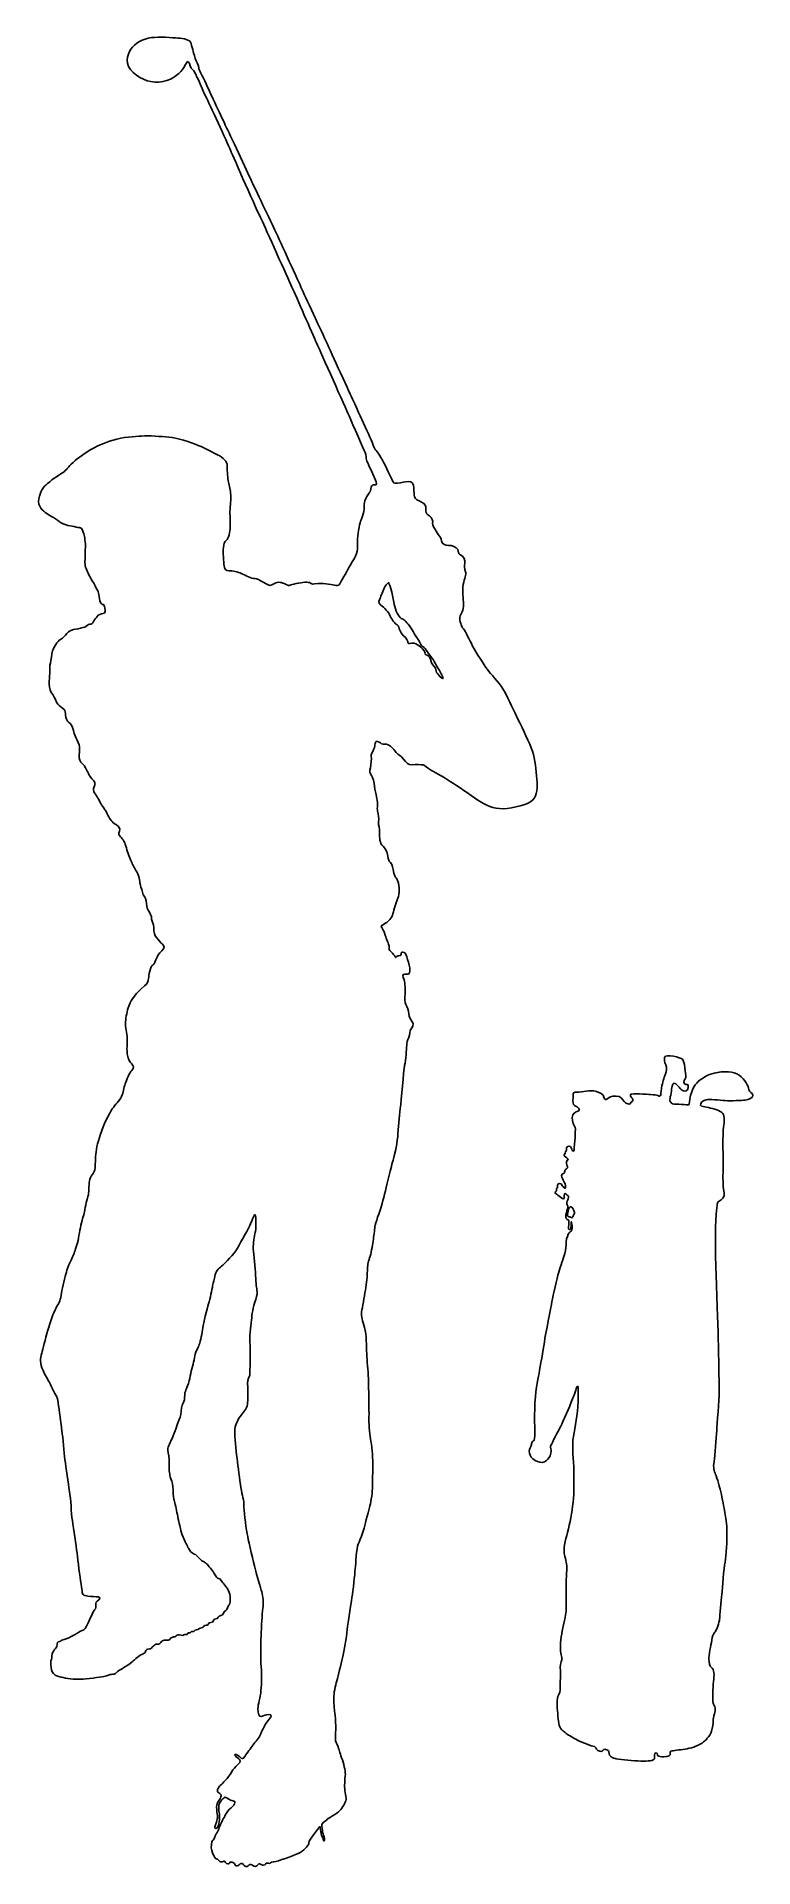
# Model space of a CAD drawing. Header units: centimetres. Extents: x -3.4 to 3.4, y -8.6 to 8.6.
import ezdxf

# ---------------------------------------------------------------- set-up
doc = ezdxf.new("R2010")
doc.units = ezdxf.units.CM
doc.header["$MEASUREMENT"] = 0
doc.layers.add('Camada 1', color=7, linetype='Continuous')

msp = doc.modelspace()

# ---------------------------------------------------------------- linework, layer by layer
at = {"layer": 'Camada 1'}
for points, knots in [([(-1.14872, -8.56041), (-1.11001, -8.55663), (-0.97121, -8.50461), (-0.91922, -8.48141), (-0.91922, -8.48141), (-0.86712, -8.45836), (-0.82299, -8.41582), (-0.81905, -8.38695), (-0.81905, -8.38695), (-0.81511, -8.35808), (-0.79577, -8.33864), (-0.7746, -8.30601), (-0.7746, -8.30601), (-0.75343, -8.27325), (-0.71293, -8.2288), (-0.71293, -8.2288), (-0.71293, -8.2288), (-0.71293, -8.2288), (-0.7074, -8.27521), (-0.7034, -8.2964), (-0.7034, -8.2964), (-0.6994, -8.31749), (-0.68586, -8.33109), (-0.6821, -8.34844), (-0.6821, -8.34844), (-0.67824, -8.36574), (-0.67824, -8.36574), (-0.67824, -8.36574), (-0.67824, -8.36574), (-0.67824, -8.36574), (-0.66649, -8.36574), (-0.67051, -8.34068), (-0.67051, -8.34068), (-0.67451, -8.31552), (-0.68392, -8.30197), (-0.68787, -8.28083), (-0.68787, -8.28083), (-0.69182, -8.25969), (-0.69568, -8.22508), (-0.69568, -8.20963), (-0.69568, -8.20963), (-0.69568, -8.19407), (-0.66652, -8.18256), (-0.65319, -8.16719), (-0.65319, -8.16719), (-0.63985, -8.15174), (-0.55088, -8.10734), (-0.52593, -8.07842), (-0.52593, -8.07842), (-0.50103, -8.04947), (-0.47193, -8.00701), (-0.46812, -7.97433), (-0.46812, -7.97433), (-0.46428, -7.94157), (-0.48545, -7.87233), (-0.48167, -7.8395), (-0.48167, -7.8395), (-0.47794, -7.80653), (-0.48167, -7.78158), (-0.47585, -7.75076), (-0.47585, -7.75076), (-0.47011, -7.7198), (-0.4835, -7.66011), (-0.50281, -7.60225), (-0.50281, -7.60225), (-0.52215, -7.54446), (-0.5299, -7.51735), (-0.54152, -7.47885), (-0.54152, -7.47885), (-0.55308, -7.44041), (-0.57041, -7.43456), (-0.5684, -7.40371), (-0.5684, -7.40371), (-0.56639, -7.37281), (-0.56456, -7.32455), (-0.56456, -7.2802), (-0.56456, -7.2802), (-0.56456, -7.23591), (-0.57041, -7.1877), (-0.57411, -7.15876), (-0.57411, -7.15876), (-0.57797, -7.12987), (-0.58371, -7.05467), (-0.58371, -7.01618), (-0.58371, -7.01618), (-0.58371, -6.97769), (-0.56818, -6.90445), (-0.55482, -6.85619), (-0.55482, -6.85619), (-0.54148, -6.80788), (-0.51651, -6.70384), (-0.50098, -6.64018), (-0.50098, -6.64018), (-0.48542, -6.57663), (-0.46407, -6.44949), (-0.45648, -6.37613), (-0.45648, -6.37613), (-0.44894, -6.30276), (-0.42576, -6.14287), (-0.41222, -6.07347), (-0.41222, -6.07347), (-0.39868, -6.00407), (-0.38716, -5.85762), (-0.38134, -5.80362), (-0.38134, -5.80362), (-0.37557, -5.74962), (-0.3716, -5.61455), (-0.35242, -5.57026), (-0.35242, -5.57026), (-0.33326, -5.52597), (-0.31212, -5.47197), (-0.29858, -5.41992), (-0.29858, -5.41992), (-0.28503, -5.36782), (-0.25215, -5.24619), (-0.24262, -5.20971), (-0.24262, -5.20971), (-0.23302, -5.17322), (-0.21746, -5.06911), (-0.21947, -5.02858), (-0.21947, -5.02858), (-0.22143, -4.98813), (-0.21362, -4.88224), (-0.21563, -4.81464), (-0.21563, -4.81464), (-0.21754, -4.74704), (-0.22701, -4.63713), (-0.23677, -4.58128), (-0.23677, -4.58128), (-0.24653, -4.52543), (-0.25434, -4.42531), (-0.25227, -4.37504), (-0.25227, -4.37504), (-0.25031, -4.32482), (-0.25627, -4.09548), (-0.25806, -4.01444), (-0.25806, -4.01444), (-0.25989, -3.93345), (-0.2715, -3.84876), (-0.27343, -3.7793), (-0.27343, -3.7793), (-0.27547, -3.7099), (-0.27547, -3.60179), (-0.29274, -3.5344), (-0.29274, -3.5344), (-0.3101, -3.46696), (-0.32946, -3.4323), (-0.32166, -3.38605), (-0.32166, -3.38605), (-0.31391, -3.3398), (-0.29658, -3.24894), (-0.28502, -3.18166), (-0.28502, -3.18166), (-0.27343, -3.11416), (-0.26928, -3.04839), (-0.26745, -3.00031), (-0.26745, -3.00031), (-0.26568, -2.95226), (-0.26208, -2.91932), (-0.24652, -2.87887), (-0.24652, -2.87887), (-0.23096, -2.83836), (-0.22123, -2.76714), (-0.21361, -2.72089), (-0.21361, -2.72089), (-0.20607, -2.67464), (-0.20006, -2.61858), (-0.19631, -2.5859), (-0.19631, -2.5859), (-0.19253, -2.55314), (-0.15202, -2.44321), (-0.13471, -2.38921), (-0.13471, -2.38921), (-0.11735, -2.33516), (-0.09219, -2.22525), (-0.07682, -2.16167), (-0.07682, -2.16167), (-0.06147, -2.09801), (-0.04412, -2.02483), (-0.03057, -1.97853), (-0.03057, -1.97853), (-0.01702, -1.93228), (0.0101, -1.82221), (0.01774, -1.73943), (0.01774, -1.73943), (0.02523, -1.65669), (0.03489, -1.55237), (0.04264, -1.47334), (0.04264, -1.47334), (0.05037, -1.39444), (0.07333, -1.1206), (0.08315, -1.06861), (0.08315, -1.06861), (0.09278, -1.01646), (0.10244, -0.91251), (0.10244, -0.88166), (0.10244, -0.88166), (0.10244, -0.85076), (0.10641, -0.83345), (0.12178, -0.80456), (0.12178, -0.80456), (0.1371, -0.77556), (0.12932, -0.74286), (0.14292, -0.72556), (0.14292, -0.72556), (0.15649, -0.7082), (0.17364, -0.68106), (0.15829, -0.65994), (0.15829, -0.65994), (0.14292, -0.6388), (0.12178, -0.61353), (0.12178, -0.58273), (0.12178, -0.58273), (0.12178, -0.55199), (0.10622, -0.51354), (0.09469, -0.49415), (0.09469, -0.49415), (0.08315, -0.47484), (0.08135, -0.43054), (0.0871, -0.39586), (0.0871, -0.39586), (0.09282, -0.36109), (0.08689, -0.29566), (0.07736, -0.2628), (0.07736, -0.2628), (0.06781, -0.22994), (0.05812, -0.20496), (0.08509, -0.2088), (0.08509, -0.2088), (0.11208, -0.21258), (0.13332, -0.21258), (0.13332, -0.17784), (0.13332, -0.17784), (0.13332, -0.14315), (0.12379, -0.10265), (0.11025, -0.06994), (0.11025, -0.06994), (0.0967, -0.03726), (0.10043, -0.01599), (0.07927, -0.00631), (0.07927, -0.00631), (0.05813, 0.00322), (0.04839, -0.00255), (0.05038, -0.01994), (0.05038, -0.01994), (0.05236, -0.03727), (0.03326, -0.03349), (0.01776, -0.03727), (0.01776, -0.03727), (0.00215, -0.04103), (0.00233, -0.06214), (-0.0055, -0.0468), (-0.0055, -0.0468), (-0.0132, -0.03151), (-0.02495, -0.01394), (-0.0441, 0.00141), (-0.0441, 0.00141), (-0.06328, 0.01676), (-0.06328, 0.03033), (-0.06328, 0.05345), (-0.06328, 0.05345), (-0.06328, 0.07663), (-0.08842, 0.11684), (-0.09998, 0.15939), (-0.09998, 0.15939), (-0.11157, 0.20188), (-0.13279, 0.23091), (-0.13668, 0.2385), (-0.13668, 0.2385), (-0.14046, 0.24615), (-0.10956, 0.26366), (-0.09218, 0.27324), (-0.09218, 0.27324), (-0.07482, 0.28284), (-0.03656, 0.31954), (-0.02675, 0.36005), (-0.02675, 0.36005), (-0.01704, 0.40045), (0.00394, 0.46776), (0.01947, 0.50639), (0.01947, 0.50639), (0.03503, 0.5451), (0.0349, 0.61831), (0.01947, 0.66456), (0.01947, 0.66456), (0.0041, 0.71078), (-0.00731, 0.69171), (-0.01704, 0.74174), (-0.01704, 0.74174), (-0.02675, 0.79183), (-0.0308, 0.81879), (-0.0499, 0.84188), (-0.0499, 0.84188), (-0.06911, 0.86493), (-0.06705, 0.85921), (-0.0748, 0.90173), (-0.0748, 0.90173), (-0.08263, 0.94417), (-0.10017, 0.98066), (-0.12507, 1.00002), (-0.12507, 1.00002), (-0.15002, 1.01933), (-0.15396, 1.07715), (-0.152, 1.12146), (-0.152, 1.12146), (-0.15004, 1.16577), (-0.16539, 1.19065), (-0.16155, 1.22356), (-0.16155, 1.22356), (-0.15782, 1.25647), (-0.16375, 1.29296), (-0.17137, 1.32392), (-0.17137, 1.32392), (-0.17891, 1.35477), (-0.16552, 1.39306), (-0.17711, 1.44338), (-0.17711, 1.44338), (-0.18865, 1.49357), (-0.19846, 1.52231), (-0.20026, 1.55906), (-0.20026, 1.55906), (-0.20206, 1.59573), (-0.21582, 1.64219), (-0.22915, 1.66132), (-0.22915, 1.66132), (-0.24259, 1.6805), (-0.24833, 1.69961), (-0.2387, 1.73252), (-0.2387, 1.73252), (-0.22915, 1.76541), (-0.22894, 1.81928), (-0.23095, 1.83862), (-0.23095, 1.83862), (-0.23296, 1.85796), (-0.22156, 1.87534), (-0.20605, 1.91003), (-0.20605, 1.91003), (-0.19044, 1.94474), (-0.20208, 1.98885), (-0.17319, 1.98123), (-0.17319, 1.98123), (-0.14422, 1.97369), (-0.14422, 1.95808), (-0.11734, 1.9543), (-0.11734, 1.9543), (-0.09035, 1.95052), (-0.08273, 1.96192), (-0.0499, 1.93499), (-0.0499, 1.93499), (-0.01704, 1.908), (-0.01704, 1.89848), (0.0041, 1.87533), (0.0041, 1.87533), (0.02524, 1.85215), (0.04839, 1.84818), (0.07355, 1.81347), (0.07355, 1.81347), (0.09861, 1.77876), (0.118, 1.75939), (0.15269, 1.76148), (0.15269, 1.76148), (0.18738, 1.76341), (0.24106, 1.76161), (0.25659, 1.75965), (0.25659, 1.75965), (0.27215, 1.75761), (0.29146, 1.7307), (0.33573, 1.70755), (0.33573, 1.70755), (0.38005, 1.68445), (0.46299, 1.63635), (0.54195, 1.58616), (0.54195, 1.58616), (0.62093, 1.53584), (0.72697, 1.4549), (0.80219, 1.41056), (0.80219, 1.41056), (0.87738, 1.36635), (0.94279, 1.33724), (1.04883, 1.35079), (1.04883, 1.35079), (1.15485, 1.36434), (1.2764, 1.39511), (1.30526, 1.44916), (1.30526, 1.44916), (1.33415, 1.50316), (1.33235, 1.56859), (1.3246, 1.65736), (1.3246, 1.65736), (1.31685, 1.7461), (1.30706, 1.83878), (1.27436, 1.92152), (1.27436, 1.92152), (1.24166, 2.00436), (1.16826, 2.15076), (1.13556, 2.21836), (1.13556, 2.21836), (1.10286, 2.28596), (1.04327, 2.41717), (1.0065, 2.47675), (1.0065, 2.47675), (0.96986, 2.53649), (0.89283, 2.61365), (0.86196, 2.65788), (0.86196, 2.65788), (0.83106, 2.7022), (0.75605, 2.81785), (0.72321, 2.8777), (0.72321, 2.8777), (0.69035, 2.93758), (0.65773, 3.01251), (0.6364, 3.0396), (0.6364, 3.0396), (0.6151, 3.06675), (0.59957, 3.113), (0.60351, 3.14768), (0.60351, 3.14768), (0.60751, 3.18239), (0.64201, 3.21528), (0.63822, 3.2692), (0.63822, 3.2692), (0.63449, 3.32299), (0.6229, 3.4002), (0.63449, 3.45806), (0.63449, 3.45806), (0.64595, 3.51585), (0.66719, 3.55043), (0.65555, 3.57752), (0.65555, 3.57752), (0.64401, 3.60461), (0.64221, 3.63337), (0.64804, 3.65854), (0.64804, 3.65854), (0.65383, 3.68362), (0.63642, 3.72408), (0.61706, 3.72987), (0.61706, 3.72987), (0.59777, 3.73566), (0.58817, 3.74921), (0.58817, 3.77038), (0.58817, 3.77038), (0.58817, 3.79155), (0.55555, 3.81668), (0.52083, 3.82242), (0.52083, 3.82242), (0.48612, 3.82821), (0.4572, 3.82223), (0.4378, 3.84933), (0.4378, 3.84933), (0.41851, 3.87648), (0.43402, 3.89362), (0.41089, 3.91299), (0.41089, 3.91299), (0.38774, 3.9323), (0.38959, 3.94982), (0.36845, 3.98059), (0.36845, 3.98059), (0.34728, 4.01136), (0.34548, 4.02504), (0.34728, 4.04999), (0.34728, 4.04999), (0.34908, 4.07494), (0.31839, 4.10404), (0.30098, 4.11368), (0.30098, 4.11368), (0.2837, 4.12321), (0.2837, 4.13855), (0.2837, 4.16747), (0.2837, 4.16747), (0.2837, 4.19639), (0.27984, 4.21573), (0.24322, 4.23311), (0.24322, 4.23311), (0.2065, 4.25041), (0.18533, 4.25441), (0.1776, 4.28137), (0.1776, 4.28137), (0.16979, 4.30833), (0.17159, 4.32161), (0.16979, 4.36418), (0.16979, 4.36418), (0.16802, 4.40662), (0.15251, 4.42596), (0.1178, 4.42596), (0.1178, 4.42596), (0.08311, 4.42596), (0.05417, 4.41424), (0.01564, 4.41038), (0.01564, 4.41038), (-0.02278, 4.40662), (-0.02177, 4.41276), (-0.03804, 4.44687), (-0.03804, 4.44687), (-0.0613, 4.49518), (-0.10199, 4.58967), (-0.14046, 4.65327), (-0.14046, 4.65327), (-0.17896, 4.71693), (-0.19647, 4.72293), (-0.21182, 4.76717), (-0.21182, 4.76717), (-0.22725, 4.81141), (-0.37756, 5.13732), (-0.40071, 5.18738), (-0.40071, 5.18738), (-0.42386, 5.23749), (-0.61269, 5.6481), (-0.64934, 5.73102), (-0.64934, 5.73102), (-0.68606, 5.81397), (-0.86709, 6.19571), (-0.88643, 6.24201), (-0.88643, 6.24201), (-0.9058, 6.28831), (-1.09283, 6.69691), (-1.13128, 6.77787), (-1.13128, 6.77787), (-1.16986, 6.85889), (-1.33175, 7.19615), (-1.36065, 7.26174), (-1.36065, 7.26174), (-1.38954, 7.32733), (-1.57078, 7.71103), (-1.59774, 7.76691), (-1.59774, 7.76691), (-1.62473, 7.82276), (-1.75009, 8.09095), (-1.7848, 8.16797), (-1.7848, 8.16797), (-1.81951, 8.24499), (-1.8524, 8.29127), (-1.8542, 8.32212), (-1.8542, 8.32212), (-1.856, 8.3531), (-1.87907, 8.37819), (-1.8869, 8.40507), (-1.8869, 8.40507), (-1.89471, 8.43203), (-1.91378, 8.50524), (-1.9254, 8.54575), (-1.9254, 8.54575), (-1.93694, 8.5862), (-1.9948, 8.5938), (-2.0488, 8.59779), (-2.0488, 8.59779), (-2.10283, 8.60179), (-2.2225, 8.61155), (-2.29949, 8.60179), (-2.29949, 8.60179), (-2.37643, 8.592), (-2.45546, 8.54755), (-2.49208, 8.49371), (-2.49208, 8.49371), (-2.5287, 8.43979), (-2.55386, 8.34531), (-2.47091, 8.27389), (-2.47091, 8.27389), (-2.38796, 8.20256), (-2.29549, 8.16798), (-2.19138, 8.18912), (-2.19138, 8.18912), (-2.08727, 8.21029), (-2.02369, 8.27196), (-1.99479, 8.32019), (-1.99479, 8.32019), (-1.9659, 8.36845), (-1.96201, 8.3856), (-1.95047, 8.37218), (-1.95047, 8.37218), (-1.93891, 8.3589), (-1.9293, 8.31458), (-1.91195, 8.30098), (-1.91195, 8.30098), (-1.89467, 8.28743), (-1.88867, 8.27196), (-1.87904, 8.25081), (-1.87904, 8.25081), (-1.86951, 8.22964), (-1.80787, 8.09264), (-1.78477, 8.04261), (-1.78477, 8.04261), (-1.76162, 7.9925), (-1.58416, 7.61279), (-1.55527, 7.54339), (-1.55527, 7.54339), (-1.52632, 7.47399), (-1.30296, 6.96895), (-1.26425, 6.88982), (-1.26425, 6.88982), (-1.22562, 6.81068), (-1.01927, 6.34597), (-0.97697, 6.25545), (-0.97697, 6.25545), (-0.93466, 6.16488), (-0.78618, 5.81968), (-0.74567, 5.72911), (-0.74567, 5.72911), (-0.70516, 5.63857), (-0.47386, 5.12179), (-0.43918, 5.04286), (-0.43918, 5.04286), (-0.40447, 4.96386), (-0.30051, 4.72293), (-0.28697, 4.69779), (-0.28697, 4.69779), (-0.27342, 4.67263), (-0.28684, 4.65329), (-0.27149, 4.61857), (-0.27149, 4.61857), (-0.25614, 4.58385), (-0.1963, 4.45469), (-0.18473, 4.42196), (-0.18473, 4.42196), (-0.17319, 4.3892), (-0.19632, 4.39307), (-0.20788, 4.395), (-0.20788, 4.395), (-0.21947, 4.39701), (-0.23495, 4.38325), (-0.23495, 4.35836), (-0.23495, 4.35836), (-0.23495, 4.33341), (-0.24437, 4.32587), (-0.25987, 4.30446), (-0.25987, 4.30446), (-0.27545, 4.28316), (-0.30231, 4.23892), (-0.29657, 4.19841), (-0.29657, 4.19841), (-0.2908, 4.1579), (-0.31972, 4.08258), (-0.33128, 4.0518), (-0.33128, 4.0518), (-0.34282, 4.02111), (-0.36218, 3.91694), (-0.36017, 3.86495), (-0.36017, 3.86495), (-0.35819, 3.81283), (-0.35242, 3.77026), (-0.39287, 3.699), (-0.39287, 3.699), (-0.43338, 3.6278), (-0.49336, 3.52549), (-0.51257, 3.48699), (-0.51257, 3.48699), (-0.53165, 3.44857), (-0.53964, 3.44275), (-0.56453, 3.44857), (-0.56453, 3.44857), (-0.58943, 3.45431), (-0.66867, 3.46786), (-0.73032, 3.46585), (-0.73032, 3.46585), (-0.79192, 3.46392), (-0.77855, 3.45431), (-0.80165, 3.46971), (-0.80165, 3.46971), (-0.82472, 3.48506), (-0.87478, 3.47744), (-0.93844, 3.46585), (-0.93844, 3.46585), (-1.00205, 3.45431), (-0.9963, 3.43696), (-1.0252, 3.45431), (-1.0252, 3.45431), (-1.0541, 3.47166), (-1.0964, 3.48505), (-1.12728, 3.47344), (-1.12728, 3.47344), (-1.15818, 3.4619), (-1.17173, 3.43875), (-1.20062, 3.4523), (-1.20062, 3.4523), (-1.22951, 3.46585), (-1.28523, 3.51035), (-1.32394, 3.51218), (-1.32394, 3.51218), (-1.36257, 3.51398), (-1.40689, 3.53925), (-1.44734, 3.55843), (-1.44734, 3.55843), (-1.48777, 3.57759), (-1.53783, 3.58738), (-1.56878, 3.58534), (-1.56878, 3.58534), (-1.59963, 3.58338), (-1.61122, 3.60468), (-1.61503, 3.63357), (-1.61503, 3.63357), (-1.61884, 3.66254), (-1.62659, 3.77044), (-1.62077, 3.80513), (-1.62077, 3.80513), (-1.61503, 3.83982), (-1.61521, 3.859), (-1.59386, 3.87252), (-1.59386, 3.87252), (-1.57251, 3.88615), (-1.55716, 3.95348), (-1.55716, 3.99597), (-1.55716, 3.99597), (-1.55716, 4.03846), (-1.56116, 4.10969), (-1.55914, 4.16747), (-1.55914, 4.16747), (-1.55716, 4.22533), (-1.5458, 4.26978), (-1.55342, 4.31609), (-1.55342, 4.31609), (-1.56096, 4.36234), (-1.5707, 4.39504), (-1.57649, 4.43555), (-1.57649, 4.43555), (-1.58231, 4.47603), (-1.58811, 4.54559), (-1.58604, 4.57633), (-1.58604, 4.57633), (-1.58411, 4.60705), (-1.62642, 4.65547), (-1.67079, 4.6747), (-1.67079, 4.6747), (-1.71532, 4.69378), (-1.78845, 4.7363), (-1.85785, 4.76524), (-1.85785, 4.76524), (-1.92725, 4.79413), (-2.06412, 4.83837), (-2.13347, 4.84419), (-2.13347, 4.84419), (-2.20287, 4.85001), (-2.32834, 4.85787), (-2.39192, 4.85393), (-2.39192, 4.85393), (-2.45553, 4.85001), (-2.56723, 4.84419), (-2.65973, 4.8153), (-2.65973, 4.8153), (-2.75223, 4.78633), (-2.82163, 4.75542), (-2.87568, 4.72267), (-2.87568, 4.72267), (-2.92973, 4.69005), (-3.0143, 4.63017), (-3.05292, 4.58966), (-3.05292, 4.58966), (-3.0916, 4.54915), (-3.10303, 4.52608), (-3.15127, 4.49719), (-3.15127, 4.49719), (-3.19953, 4.46822), (-3.27271, 4.41435), (-3.30745, 4.37773), (-3.30745, 4.37773), (-3.34214, 4.34098), (-3.37878, 4.24086), (-3.34989, 4.1926), (-3.34989, 4.1926), (-3.321, 4.14437), (-3.27676, 4.11701), (-3.23998, 4.09791), (-3.23998, 4.09791), (-3.17931, 4.06603), (-3.15693, 4.02883), (-3.08369, 4.01327), (-3.08369, 4.01327), (-3.03218, 4.00263), (-2.97206, 3.9902), (-2.96243, 3.9902), (-2.96243, 3.9902), (-2.9528, 3.9902), (-2.94327, 3.95342), (-2.93552, 3.93231), (-2.93552, 3.93231), (-2.92771, 3.91117), (-2.91798, 3.84931), (-2.91991, 3.80507), (-2.91991, 3.80507), (-2.92197, 3.76081), (-2.92391, 3.69715), (-2.92391, 3.66246), (-2.92391, 3.66246), (-2.92391, 3.62775), (-2.90655, 3.58512), (-2.88727, 3.54858), (-2.88727, 3.54858), (-2.86793, 3.51209), (-2.81406, 3.42333), (-2.80046, 3.38864), (-2.80046, 3.38864), (-2.78691, 3.35393), (-2.79091, 3.329), (-2.78318, 3.30392), (-2.78318, 3.30392), (-2.77537, 3.27873), (-2.76384, 3.26738), (-2.75222, 3.26921), (-2.75222, 3.26921), (-2.74074, 3.27101), (-2.73674, 3.2345), (-2.73494, 3.21709), (-2.73494, 3.21709), (-2.73314, 3.19981), (-2.73288, 3.18807), (-2.75222, 3.1842), (-2.75222, 3.1842), (-2.77156, 3.18044), (-2.80252, 3.17264), (-2.80826, 3.15729), (-2.80826, 3.15729), (-2.81408, 3.14186), (-2.83337, 3.13221), (-2.84297, 3.10906), (-2.84297, 3.10906), (-2.85257, 3.08591), (-2.86213, 3.08228), (-2.87948, 3.08411), (-2.87948, 3.08411), (-2.89681, 3.08591), (-2.91025, 3.06075), (-2.92573, 3.05702), (-2.92573, 3.05702), (-2.94134, 3.05321), (-2.98571, 3.03786), (-3.01074, 3.03786), (-3.01074, 3.03786), (-3.03564, 3.03786), (-3.07794, 3.0187), (-3.09342, 2.99735), (-3.09342, 2.99735), (-3.10903, 2.97597), (-3.12832, 2.95502), (-3.1552, 2.93949), (-3.1552, 2.93949), (-3.18216, 2.92401), (-3.22068, 2.86414), (-3.22844, 2.83138), (-3.22844, 2.83138), (-3.23622, 2.79876), (-3.24384, 2.7447), (-3.24958, 2.71774), (-3.24958, 2.71774), (-3.25532, 2.69078), (-3.25532, 2.65969), (-3.25532, 2.62318), (-3.25532, 2.62318), (-3.25532, 2.58667), (-3.26133, 2.5614), (-3.25932, 2.51907), (-3.25932, 2.51907), (-3.25736, 2.47674), (-3.24956, 2.44967), (-3.22643, 2.42078), (-3.22643, 2.42078), (-3.20333, 2.39189), (-3.19934, 2.35355), (-3.18015, 2.3322), (-3.18015, 2.3322), (-3.16099, 2.31085), (-3.13766, 2.29751), (-3.12231, 2.28397), (-3.12231, 2.28397), (-3.10694, 2.27034), (-3.10903, 2.25129), (-3.10694, 2.22806), (-3.10694, 2.22806), (-3.10501, 2.20496), (-3.0954, 2.17207), (-3.07805, 2.16051), (-3.07805, 2.16051), (-3.06069, 2.14895), (-3.03961, 2.1222), (-3.0318, 2.08352), (-3.0318, 2.08352), (-3.02402, 2.04486), (-3.01246, 2.01804), (-2.99711, 1.99097), (-2.99711, 1.99097), (-2.98176, 1.96388), (-2.97396, 1.93678), (-2.97396, 1.90609), (-2.97396, 1.90609), (-2.97396, 1.87532), (-2.98539, 1.8328), (-2.97203, 1.80393), (-2.97203, 1.80393), (-2.95862, 1.77501), (-2.94327, 1.769), (-2.92972, 1.74988), (-2.92972, 1.74988), (-2.91617, 1.7307), (-2.89681, 1.68426), (-2.87567, 1.65159), (-2.87567, 1.65159), (-2.8545, 1.61883), (-2.8218, 1.6015), (-2.83143, 1.57264), (-2.83143, 1.57264), (-2.84098, 1.54367), (-2.85239, 1.53192), (-2.83905, 1.50697), (-2.83905, 1.50697), (-2.82564, 1.4821), (-2.79293, 1.43559), (-2.78513, 1.4145), (-2.78513, 1.4145), (-2.7774, 1.39333), (-2.74179, 1.35478), (-2.72155, 1.31433), (-2.72155, 1.31433), (-2.70128, 1.27382), (-2.68975, 1.24205), (-2.65794, 1.21596), (-2.65794, 1.21596), (-2.62614, 1.19), (-2.59719, 1.18125), (-2.59719, 1.15526), (-2.59719, 1.15526), (-2.59719, 1.12927), (-2.61746, 1.11184), (-2.59719, 1.0916), (-2.59719, 1.0916), (-2.577, 1.07141), (-2.55099, 1.04247), (-2.53938, 0.99622), (-2.53938, 0.99622), (-2.52784, 0.94997), (-2.51049, 0.89787), (-2.49308, 0.8603), (-2.49308, 0.8603), (-2.4758, 0.82273), (-2.46419, 0.79958), (-2.44395, 0.76778), (-2.44395, 0.76778), (-2.42376, 0.73598), (-2.40932, 0.68393), (-2.40641, 0.64922), (-2.40641, 0.64922), (-2.4035, 0.61453), (-2.39196, 0.603), (-2.38331, 0.56252), (-2.38331, 0.56252), (-2.37458, 0.52201), (-2.35434, 0.51915), (-2.3486, 0.48148), (-2.3486, 0.48148), (-2.34281, 0.44396), (-2.34566, 0.41496), (-2.32836, 0.39181), (-2.32836, 0.39181), (-2.31092, 0.36871), (-2.2965, 0.33982), (-2.2965, 0.30794), (-2.2965, 0.30794), (-2.2965, 0.27616), (-2.27623, 0.27042), (-2.27623, 0.227), (-2.27623, 0.227), (-2.27623, 0.18358), (-2.27049, 0.15472), (-2.25025, 0.13445), (-2.25025, 0.13445), (-2.23006, 0.11418), (-2.21562, 0.08815), (-2.19538, 0.07375), (-2.19538, 0.07375), (-2.17511, 0.05922), (-2.17223, 0.03324), (-2.20112, 0.01006), (-2.20112, 0.01006), (-2.23007, -0.01301), (-2.24155, -0.03616), (-2.25607, -0.07376), (-2.25607, -0.07376), (-2.27052, -0.11138), (-2.27626, -0.11713), (-2.2907, -0.12874), (-2.2907, -0.12874), (-2.30523, -0.14028), (-2.31393, -0.17205), (-2.31967, -0.20393), (-2.31967, -0.20393), (-2.32541, -0.23565), (-2.32258, -0.23565), (-2.32837, -0.26754), (-2.32837, -0.26754), (-2.33411, -0.29932), (-2.34861, -0.30223), (-2.39195, -0.34273), (-2.39195, -0.34273), (-2.43532, -0.38324), (-2.47381, -0.42914), (-2.49889, -0.47772), (-2.49889, -0.47772), (-2.52006, -0.51817), (-2.52985, -0.56821), (-2.5385, -0.62036), (-2.5385, -0.62036), (-2.54715, -0.67235), (-2.5394, -0.72445), (-2.53077, -0.77358), (-2.53077, -0.77358), (-2.52207, -0.82271), (-2.5336, -0.90082), (-2.52585, -0.95874), (-2.52585, -0.95874), (-2.51812, -1.01653), (-2.49675, -1.03584), (-2.48341, -1.0532), (-2.48341, -1.0532), (-2.47, -1.07056), (-2.45825, -1.0917), (-2.48341, -1.1148), (-2.48341, -1.1148), (-2.50849, -1.138), (-2.5318, -1.20378), (-2.54522, -1.24021), (-2.54522, -1.24021), (-2.55856, -1.2768), (-2.5625, -1.32305), (-2.57991, -1.35975), (-2.57991, -1.35975), (-2.59719, -1.39639), (-2.6424, -1.44074), (-2.66659, -1.47561), (-2.66659, -1.47561), (-2.70117, -1.5257), (-2.74954, -1.626), (-2.77848, -1.7145), (-2.77848, -1.7145), (-2.80737, -1.80308), (-2.8206, -1.86494), (-2.82452, -1.92654), (-2.82452, -1.92654), (-2.82854, -1.98819), (-2.82452, -2.02306), (-2.83034, -2.04999), (-2.83034, -2.04999), (-2.83608, -2.07687), (-2.87659, -2.10979), (-2.88238, -2.15418), (-2.88238, -2.15418), (-2.88817, -2.19842), (-2.88431, -2.2638), (-2.89593, -2.30047), (-2.89593, -2.30047), (-2.90752, -2.33722), (-2.9172, -2.37783), (-2.92109, -2.40278), (-2.92109, -2.40278), (-2.92482, -2.42778), (-2.93046, -2.45678), (-2.94599, -2.50692), (-2.94599, -2.50692), (-2.96152, -2.55701), (-2.97308, -2.62836), (-2.98467, -2.69197), (-2.98467, -2.69197), (-2.99623, -2.75563), (-3.01539, -2.80365), (-3.02698, -2.83466), (-3.02698, -2.83466), (-3.03846, -2.86546), (-3.08762, -2.96743), (-3.09921, -3.01185), (-3.09921, -3.01185), (-3.1108, -3.05641), (-3.13612, -3.15298), (-3.14371, -3.20672), (-3.14371, -3.20672), (-3.15339, -3.27591), (-3.16681, -3.29927), (-3.18795, -3.33401), (-3.18795, -3.33401), (-3.20909, -3.3687), (-3.24021, -3.45143), (-3.2651, -3.52861), (-3.2651, -3.52861), (-3.29, -3.60576), (-3.31243, -3.71165), (-3.32585, -3.758), (-3.32585, -3.758), (-3.33913, -3.8043), (-3.35276, -3.85076), (-3.32958, -3.91236), (-3.32958, -3.91236), (-3.31675, -3.94668), (-3.29238, -3.98787), (-3.26907, -4.03148), (-3.26907, -4.03148), (-3.25044, -4.06617), (-3.23309, -4.10321), (-3.21774, -4.1339), (-3.21774, -4.1339), (-3.18303, -4.2033), (-3.18522, -4.17261), (-3.17543, -4.24201), (-3.17543, -4.24201), (-3.16569, -4.31141), (-3.15053, -4.43476), (-3.14072, -4.50411), (-3.14072, -4.50411), (-3.13098, -4.57346), (-3.12162, -4.70652), (-3.11183, -4.7779), (-3.11183, -4.7779), (-3.10207, -4.84931), (-3.08294, -4.99787), (-3.06939, -5.07489), (-3.06939, -5.07489), (-3.05584, -5.15183), (-3.05404, -5.27338), (-3.04243, -5.35048), (-3.04243, -5.35048), (-3.03087, -5.42763), (-3.00761, -5.57987), (-2.99798, -5.65507), (-2.99798, -5.65507), (-2.98835, -5.73027), (-2.97303, -5.87703), (-2.95946, -5.94823), (-2.95946, -5.94823), (-2.94591, -6.01943), (-2.95933, -6.04832), (-2.92282, -6.05613), (-2.92282, -6.05613), (-2.88631, -6.06388), (-2.84942, -6.06568), (-2.81871, -6.06568), (-2.81871, -6.06568), (-2.78802, -6.06568), (-2.77349, -6.0773), (-2.79466, -6.09457), (-2.79466, -6.09457), (-2.81583, -6.11198), (-2.82543, -6.12542), (-2.82157, -6.14087), (-2.82157, -6.14087), (-2.81781, -6.15643), (-2.82157, -6.17958), (-2.83319, -6.19109), (-2.83319, -6.19109), (-2.84473, -6.20268), (-2.86208, -6.24313), (-2.89098, -6.30483), (-2.89098, -6.30483), (-2.91987, -6.36648), (-2.92569, -6.37796), (-2.94884, -6.38378), (-2.94884, -6.38378), (-2.97199, -6.38957), (-2.99109, -6.40873), (-3.02398, -6.42423), (-3.02398, -6.42423), (-3.05687, -6.43979), (-3.0779, -6.46114), (-3.11833, -6.46873), (-3.11833, -6.46873), (-3.15876, -6.47632), (-3.14743, -6.48786), (-3.16476, -6.48786), (-3.16476, -6.48786), (-3.18212, -6.48786), (-3.18773, -6.50522), (-3.18585, -6.51882), (-3.18585, -6.51882), (-3.18405, -6.53237), (-3.19744, -6.55152), (-3.20905, -6.56306), (-3.20905, -6.56306), (-3.22061, -6.57468), (-3.23614, -6.59788), (-3.23413, -6.6209), (-3.23413, -6.6209), (-3.23032, -6.66135), (-3.24588, -6.65164), (-3.24588, -6.68255), (-3.24588, -6.68255), (-3.24588, -6.71351), (-3.24374, -6.75015), (-3.23212, -6.7733), (-3.23212, -6.7733), (-3.22058, -6.79645), (-3.19762, -6.81185), (-3.14938, -6.82339), (-3.14938, -6.82339), (-3.10107, -6.83493), (-3.02201, -6.84474), (-2.96613, -6.8427), (-2.96613, -6.8427), (-2.91028, -6.84074), (-2.78108, -6.82339), (-2.74639, -6.81759), (-2.74639, -6.81759), (-2.71168, -6.81185), (-2.68871, -6.79645), (-2.67516, -6.79645), (-2.67516, -6.79645), (-2.66164, -6.79645), (-2.63656, -6.7947), (-2.63071, -6.7811), (-2.63071, -6.7811), (-2.62492, -6.7675), (-2.57287, -6.74435), (-2.55753, -6.73284), (-2.55753, -6.73284), (-2.54216, -6.72125), (-2.50348, -6.70194), (-2.48038, -6.67884), (-2.48038, -6.67884), (-2.45723, -6.65558), (-2.40717, -6.61513), (-2.38981, -6.60933), (-2.38981, -6.60933), (-2.37248, -6.60359), (-2.35713, -6.59383), (-2.35512, -6.58044), (-2.35512, -6.58044), (-2.35311, -6.5671), (-2.33578, -6.55538), (-2.31842, -6.55729), (-2.31842, -6.55729), (-2.30106, -6.5593), (-2.29545, -6.5439), (-2.28191, -6.53239), (-2.28191, -6.53239), (-2.26836, -6.5208), (-2.26643, -6.51099), (-2.2432, -6.51308), (-2.2432, -6.51308), (-2.22013, -6.51499), (-2.21251, -6.49948), (-2.20476, -6.48792), (-2.20476, -6.48792), (-2.19703, -6.47638), (-2.16245, -6.47077), (-2.14891, -6.47458), (-2.14891, -6.47458), (-2.13536, -6.47842), (-2.12764, -6.47056), (-2.12182, -6.46103), (-2.12182, -6.46103), (-2.11603, -6.45143), (-2.09475, -6.44367), (-2.08131, -6.44367), (-2.08131, -6.44367), (-2.06795, -6.44367), (-2.06197, -6.42615), (-2.04662, -6.4243), (-2.04662, -6.4243), (-2.03127, -6.4225), (-2.00429, -6.43785), (-1.99283, -6.42631), (-1.99283, -6.42631), (-1.98121, -6.41477), (-1.96206, -6.43015), (-1.95812, -6.41477), (-1.95812, -6.41477), (-1.95412, -6.39937), (-1.92703, -6.41093), (-1.92523, -6.39736), (-1.92523, -6.39736), (-1.9234, -6.38381), (-1.89845, -6.40326), (-1.89454, -6.38781), (-1.89454, -6.38781), (-1.89052, -6.37225), (-1.86356, -6.38202), (-1.85202, -6.3685), (-1.85202, -6.3685), (-1.84046, -6.35495), (-1.81551, -6.36472), (-1.80773, -6.3454), (-1.80773, -6.3454), (-1.79998, -6.32603), (-1.76508, -6.3454), (-1.76328, -6.32214), (-1.76328, -6.32214), (-1.76148, -6.29909), (-1.72103, -6.32203), (-1.71523, -6.29134), (-1.71523, -6.29134), (-1.70944, -6.2606), (-1.67832, -6.28954), (-1.6707, -6.25858), (-1.6707, -6.25858), (-1.66697, -6.24318), (-1.62847, -6.2472), (-1.62067, -6.22014), (-1.62067, -6.22014), (-1.61294, -6.19302), (-1.58622, -6.20077), (-1.58223, -6.17183), (-1.58223, -6.17183), (-1.57826, -6.14294), (-1.55514, -6.14093), (-1.55707, -6.11203), (-1.55707, -6.11203), (-1.55905, -6.08314), (-1.55114, -6.05435), (-1.57242, -6.01189), (-1.57242, -6.01189), (-1.59377, -5.96937), (-1.62634, -5.94249), (-1.64185, -5.9136), (-1.64185, -5.9136), (-1.65746, -5.8846), (-1.67873, -5.89995), (-1.68635, -5.8827), (-1.68635, -5.8827), (-1.69397, -5.86529), (-1.71717, -5.83455), (-1.74416, -5.79795), (-1.74416, -5.79795), (-1.77112, -5.76115), (-1.79226, -5.74363), (-1.81737, -5.7303), (-1.81737, -5.7303), (-1.84245, -5.71691), (-1.86542, -5.6764), (-1.89637, -5.66487), (-1.89637, -5.66487), (-1.92719, -5.65328), (-1.93881, -5.62812), (-1.95037, -5.61087), (-1.95037, -5.61087), (-1.96191, -5.59346), (-1.98487, -5.53758), (-2.00043, -5.50668), (-2.00043, -5.50668), (-2.01596, -5.47578), (-2.01977, -5.45061), (-2.02551, -5.42373), (-2.02551, -5.42373), (-2.03133, -5.3968), (-2.05054, -5.32343), (-2.05827, -5.27339), (-2.05827, -5.27339), (-2.066, -5.22325), (-2.08317, -5.1674), (-2.08716, -5.14814), (-2.08716, -5.14814), (-2.09116, -5.12877), (-2.09671, -5.07115), (-2.09671, -5.03238), (-2.09671, -5.03238), (-2.09671, -4.99372), (-2.11412, -4.96287), (-2.12185, -4.93792), (-2.12185, -4.93792), (-2.1296, -4.91297), (-2.1336, -4.85333), (-2.13161, -4.80883), (-2.13161, -4.80883), (-2.1296, -4.76438), (-2.14103, -4.71239), (-2.14495, -4.69122), (-2.14495, -4.69122), (-2.14895, -4.67003), (-2.12587, -4.62362), (-2.10844, -4.58713), (-2.10844, -4.58713), (-2.09116, -4.55059), (-2.06007, -4.45965), (-2.04666, -4.42317), (-2.04666, -4.42317), (-2.0333, -4.38663), (-2.02176, -4.36732), (-2.01975, -4.32107), (-2.01975, -4.32107), (-2.01774, -4.27482), (-2.00258, -4.24603), (-1.99284, -4.23042), (-1.99284, -4.23042), (-1.98302, -4.21497), (-1.98884, -4.17263), (-1.98302, -4.14747), (-1.98302, -4.14747), (-1.9772, -4.12247), (-1.94071, -4.04902), (-1.93296, -3.98933), (-1.93296, -3.98933), (-1.92523, -3.92969), (-1.90026, -3.87011), (-1.89452, -3.81978), (-1.89452, -3.81978), (-1.8887, -3.76956), (-1.85981, -3.72511), (-1.84819, -3.69442), (-1.84819, -3.69442), (-1.83663, -3.66373), (-1.82112, -3.58269), (-1.8153, -3.53638), (-1.8153, -3.53638), (-1.80951, -3.49018), (-1.77699, -3.36109), (-1.76146, -3.31088), (-1.76146, -3.31088), (-1.7459, -3.26061), (-1.72857, -3.17782), (-1.72283, -3.14118), (-1.72283, -3.14118), (-1.71701, -3.10443), (-1.70942, -3.08713), (-1.69788, -3.03328), (-1.69788, -3.03328), (-1.68957, -2.99402), (-1.65563, -2.97327), (-1.62848, -2.94832), (-1.62848, -2.94832), (-1.60141, -2.92342), (-1.52818, -2.8518), (-1.48968, -2.78642), (-1.48968, -2.78642), (-1.45245, -2.72255), (-1.37985, -2.59367), (-1.36628, -2.55703), (-1.36628, -2.55703), (-1.35273, -2.52028), (-1.33532, -2.48562), (-1.32958, -2.47403), (-1.32958, -2.47403), (-1.32384, -2.46249), (-1.31622, -2.49139), (-1.31622, -2.51655), (-1.31622, -2.51655), (-1.31622, -2.54166), (-1.31225, -2.61082), (-1.31998, -2.63019), (-1.31998, -2.63019), (-1.32779, -2.6495), (-1.33919, -2.71893), (-1.34112, -2.77095), (-1.34112, -2.77095), (-1.34313, -2.82305), (-1.32384, -2.9252), (-1.31998, -3.01389), (-1.31998, -3.01389), (-1.31622, -3.10263), (-1.31225, -3.15068), (-1.30643, -3.17957), (-1.30643, -3.17957), (-1.30064, -3.20862), (-1.30243, -3.22593), (-1.31802, -3.26839), (-1.31802, -3.26839), (-1.3335, -3.31086), (-1.35093, -3.38788), (-1.35466, -3.44193), (-1.35466, -3.44193), (-1.35847, -3.49588), (-1.3758, -3.59044), (-1.37207, -3.66947), (-1.37207, -3.66947), (-1.36821, -3.74842), (-1.37001, -3.86434), (-1.37207, -3.92392), (-1.37207, -3.92392), (-1.374, -3.98361), (-1.37218, -3.98951), (-1.38562, -4.01073), (-1.38562, -4.01073), (-1.3989, -4.03182), (-1.39335, -4.08587), (-1.39136, -4.12638), (-1.39136, -4.12638), (-1.38938, -4.16678), (-1.39136, -4.24002), (-1.3971, -4.26896), (-1.3971, -4.26896), (-1.40289, -4.29791), (-1.43748, -4.33455), (-1.46256, -4.36932), (-1.46256, -4.36932), (-1.48767, -4.40401), (-1.51463, -4.45602), (-1.51463, -4.50807), (-1.51463, -4.50807), (-1.51463, -4.56017), (-1.50508, -4.68341), (-1.49349, -4.7644), (-1.49349, -4.7644), (-1.48193, -4.84539), (-1.46833, -4.96321), (-1.45685, -5.04015), (-1.45685, -5.04015), (-1.44523, -5.11714), (-1.42809, -5.15188), (-1.42809, -5.22128), (-1.42809, -5.22128), (-1.42809, -5.29068), (-1.40475, -5.44112), (-1.39319, -5.49888), (-1.39319, -5.49888), (-1.38163, -5.5568), (-1.33715, -5.74759), (-1.32384, -5.80164), (-1.32384, -5.80164), (-1.31043, -5.85569), (-1.26979, -5.98288), (-1.26018, -6.02148), (-1.26018, -6.02148), (-1.25058, -6.05998), (-1.24282, -6.12737), (-1.24862, -6.15827), (-1.24862, -6.15827), (-1.25444, -6.18917), (-1.26227, -6.32602), (-1.2641, -6.37227), (-1.2641, -6.37227), (-1.2659, -6.41852), (-1.27569, -6.60762), (-1.26796, -6.69236), (-1.26796, -6.69236), (-1.26015, -6.77716), (-1.26214, -6.87942), (-1.26796, -6.94882), (-1.26796, -6.94882), (-1.2737, -7.01827), (-1.29685, -7.07606), (-1.29685, -7.12236), (-1.29685, -7.12236), (-1.29685, -7.16861), (-1.28725, -7.19951), (-1.26407, -7.19176), (-1.26407, -7.19176), (-1.24097, -7.18401), (-1.22544, -7.1744), (-1.19274, -7.1744), (-1.19274, -7.1744), (-1.16004, -7.1744), (-1.1752, -7.19935), (-1.19073, -7.21874), (-1.19073, -7.21874), (-1.20629, -7.23805), (-1.23518, -7.27089), (-1.23904, -7.29005), (-1.23904, -7.29005), (-1.2428, -7.30929), (-1.26121, -7.32654), (-1.27277, -7.36125), (-1.27277, -7.36125), (-1.28433, -7.39594), (-1.32198, -7.43353), (-1.34217, -7.4596), (-1.34217, -7.4596), (-1.36244, -7.48564), (-1.40287, -7.54342), (-1.4203, -7.56946), (-1.4203, -7.56946), (-1.43758, -7.5955), (-1.44628, -7.59266), (-1.46647, -7.57245), (-1.46647, -7.57245), (-1.48674, -7.55218), (-1.52142, -7.54057), (-1.5128, -7.55792), (-1.5128, -7.55792), (-1.50415, -7.57522), (-1.48391, -7.58396), (-1.46943, -7.59837), (-1.46943, -7.59837), (-1.45498, -7.61284), (-1.46943, -7.63599), (-1.49541, -7.6533), (-1.49541, -7.6533), (-1.52142, -7.67071), (-1.56772, -7.76032), (-1.59947, -7.78927), (-1.59947, -7.78927), (-1.63133, -7.81816), (-1.62551, -7.82396), (-1.65157, -7.84131), (-1.65157, -7.84131), (-1.66242, -7.84859), (-1.67157, -7.86729), (-1.67594, -7.8796), (-1.67594, -7.8796), (-1.68425, -7.90188), (-1.66729, -7.91143), (-1.65557, -7.91852), (-1.65557, -7.91852), (-1.63242, -7.93299), (-1.64306, -7.94358), (-1.64956, -7.95987), (-1.64956, -7.95987), (-1.66202, -7.98974), (-1.69147, -7.99879), (-1.68427, -8.06885), (-1.68427, -8.06885), (-1.67763, -8.13418), (-1.67252, -8.14606), (-1.68808, -8.18656), (-1.68808, -8.18656), (-1.70356, -8.22701), (-1.70718, -8.24218), (-1.6939, -8.2462), (-1.6939, -8.2462), (-1.68049, -8.25017), (-1.66874, -8.22321), (-1.66493, -8.20381), (-1.66493, -8.20381), (-1.66112, -8.1845), (-1.65339, -8.14026), (-1.65914, -8.1093), (-1.65914, -8.1093), (-1.66493, -8.07845), (-1.67094, -8.03035), (-1.65739, -8.00725), (-1.65739, -8.00725), (-1.64376, -7.98405), (-1.63024, -7.96674), (-1.61868, -7.96095), (-1.61868, -7.96095), (-1.60706, -7.95516), (-1.60344, -7.9474), (-1.58799, -7.95904), (-1.58799, -7.95904), (-1.57238, -7.97052), (-1.55902, -7.98029), (-1.54169, -7.98404), (-1.54169, -7.98404), (-1.52441, -7.9879), (-1.51658, -7.98989), (-1.51658, -7.98989), (-1.51658, -7.98989), (-1.51658, -7.98989), (-1.50896, -8.00913), (-1.52439, -8.02839), (-1.52439, -8.02839), (-1.53974, -8.0477), (-1.55521, -8.0517), (-1.58218, -8.08819), (-1.58218, -8.08819), (-1.60914, -8.12473), (-1.62451, -8.16143), (-1.64179, -8.19614), (-1.64179, -8.19614), (-1.65915, -8.23083), (-1.67275, -8.27692), (-1.69002, -8.2983), (-1.69002, -8.2983), (-1.70743, -8.3196), (-1.70563, -8.35426), (-1.72098, -8.3581), (-1.72098, -8.3581), (-1.73633, -8.36188), (-1.74008, -8.42549), (-1.73051, -8.45443), (-1.73051, -8.45443), (-1.72098, -8.48332), (-1.71135, -8.50264), (-1.70355, -8.52002), (-1.70355, -8.52002), (-1.69582, -8.53732), (-1.67667, -8.52962), (-1.66884, -8.54317), (-1.66884, -8.54317), (-1.66111, -8.55672), (-1.64976, -8.56431), (-1.63413, -8.56047), (-1.63413, -8.56047), (-1.61865, -8.55669), (-1.61685, -8.54497), (-1.6091, -8.55851), (-1.6091, -8.55851), (-1.60132, -8.57206), (-1.58407, -8.58367), (-1.57052, -8.57782), (-1.57052, -8.57782), (-1.55697, -8.57203), (-1.5666, -8.55652), (-1.5397, -8.56427), (-1.5397, -8.56427), (-1.51274, -8.57202), (-1.52036, -8.57983), (-1.51075, -8.59139), (-1.51075, -8.59139), (-1.50114, -8.60295), (-1.48567, -8.59893), (-1.47405, -8.58737), (-1.47405, -8.58737), (-1.46249, -8.57578), (-1.44317, -8.56806), (-1.43354, -8.58737), (-1.43354, -8.58737), (-1.42399, -8.60668), (-1.3969, -8.61264), (-1.38734, -8.59719), (-1.38734, -8.59719), (-1.37774, -8.58163), (-1.3681, -8.58163), (-1.35458, -8.58737), (-1.35458, -8.58737), (-1.34101, -8.59316), (-1.32386, -8.61253), (-1.30833, -8.59896), (-1.30833, -8.59896), (-1.28483, -8.57859), (-1.28719, -8.57581), (-1.27362, -8.58166), (-1.27362, -8.58166), (-1.26007, -8.5874), (-1.25827, -8.5932), (-1.24473, -8.5932), (-1.24473, -8.5932), (-1.2311, -8.5932), (-1.22827, -8.58783), (-1.22539, -8.58166), (-1.22539, -8.58166), (-1.22301, -8.57661), (-1.21758, -8.56832), (-1.19642, -8.57407), (-1.19642, -8.57407), (-1.17562, -8.5798), (-1.18734, -8.56424), (-1.14872, -8.56041), (-1.14872, -8.56041), (-1.14872, -8.56041), (-1.14872, -8.56041), (-1.14872, -8.56041)], [0, 0, 0, 0, 0.00232019, 0.00232019, 0.00232019, 0.00232019, 0.00464037, 0.00464037, 0.00464037, 0.00464037, 0.00696056, 0.00696056, 0.00696056, 0.00696056, 0.00928074, 0.00928074, 0.00928074, 0.00928074, 0.01160093, 0.01160093, 0.01160093, 0.01160093, 0.01392111, 0.01392111, 0.01392111, 0.01392111, 0.0162413, 0.0162413, 0.0162413, 0.0162413, 0.01856148, 0.01856148, 0.01856148, 0.01856148, 0.02088167, 0.02088167, 0.02088167, 0.02088167, 0.02320186, 0.02320186, 0.02320186, 0.02320186, 0.02552204, 0.02552204, 0.02552204, 0.02552204, 0.02784223, 0.02784223, 0.02784223, 0.02784223, 0.03016241, 0.03016241, 0.03016241, 0.03016241, 0.0324826, 0.0324826, 0.0324826, 0.0324826, 0.03480278, 0.03480278, 0.03480278, 0.03480278, 0.03712297, 0.03712297, 0.03712297, 0.03712297, 0.03944316, 0.03944316, 0.03944316, 0.03944316, 0.04176334, 0.04176334, 0.04176334, 0.04176334, 0.04408353, 0.04408353, 0.04408353, 0.04408353, 0.04640371, 0.04640371, 0.04640371, 0.04640371, 0.0487239, 0.0487239, 0.0487239, 0.0487239, 0.05104408, 0.05104408, 0.05104408, 0.05104408, 0.05336427, 0.05336427, 0.05336427, 0.05336427, 0.05568445, 0.05568445, 0.05568445, 0.05568445, 0.05800464, 0.05800464, 0.05800464, 0.05800464, 0.06032483, 0.06032483, 0.06032483, 0.06032483, 0.06264501, 0.06264501, 0.06264501, 0.06264501, 0.0649652, 0.0649652, 0.0649652, 0.0649652, 0.06728538, 0.06728538, 0.06728538, 0.06728538, 0.06960557, 0.06960557, 0.06960557, 0.06960557, 0.07192575, 0.07192575, 0.07192575, 0.07192575, 0.07424594, 0.07424594, 0.07424594, 0.07424594, 0.07656613, 0.07656613, 0.07656613, 0.07656613, 0.07888631, 0.07888631, 0.07888631, 0.07888631, 0.0812065, 0.0812065, 0.0812065, 0.0812065, 0.08352668, 0.08352668, 0.08352668, 0.08352668, 0.08584687, 0.08584687, 0.08584687, 0.08584687, 0.08816705, 0.08816705, 0.08816705, 0.08816705, 0.09048724, 0.09048724, 0.09048724, 0.09048724, 0.09280742, 0.09280742, 0.09280742, 0.09280742, 0.09512761, 0.09512761, 0.09512761, 0.09512761, 0.0974478, 0.0974478, 0.0974478, 0.0974478, 0.09976798, 0.09976798, 0.09976798, 0.09976798, 0.10208817, 0.10208817, 0.10208817, 0.10208817, 0.10440835, 0.10440835, 0.10440835, 0.10440835, 0.10672854, 0.10672854, 0.10672854, 0.10672854, 0.10904872, 0.10904872, 0.10904872, 0.10904872, 0.11136891, 0.11136891, 0.11136891, 0.11136891, 0.1136891, 0.1136891, 0.1136891, 0.1136891, 0.11600928, 0.11600928, 0.11600928, 0.11600928, 0.11832947, 0.11832947, 0.11832947, 0.11832947, 0.12064965, 0.12064965, 0.12064965, 0.12064965, 0.12296984, 0.12296984, 0.12296984, 0.12296984, 0.12529002, 0.12529002, 0.12529002, 0.12529002, 0.12761021, 0.12761021, 0.12761021, 0.12761021, 0.12993039, 0.12993039, 0.12993039, 0.12993039, 0.13225058, 0.13225058, 0.13225058, 0.13225058, 0.13457077, 0.13457077, 0.13457077, 0.13457077, 0.13689095, 0.13689095, 0.13689095, 0.13689095, 0.13921114, 0.13921114, 0.13921114, 0.13921114, 0.14153132, 0.14153132, 0.14153132, 0.14153132, 0.14385151, 0.14385151, 0.14385151, 0.14385151, 0.14617169, 0.14617169, 0.14617169, 0.14617169, 0.14849188, 0.14849188, 0.14849188, 0.14849188, 0.15081206, 0.15081206, 0.15081206, 0.15081206, 0.15313225, 0.15313225, 0.15313225, 0.15313225, 0.15545244, 0.15545244, 0.15545244, 0.15545244, 0.15777262, 0.15777262, 0.15777262, 0.15777262, 0.16009281, 0.16009281, 0.16009281, 0.16009281, 0.16241299, 0.16241299, 0.16241299, 0.16241299, 0.16473318, 0.16473318, 0.16473318, 0.16473318, 0.16705336, 0.16705336, 0.16705336, 0.16705336, 0.16937355, 0.16937355, 0.16937355, 0.16937355, 0.17169374, 0.17169374, 0.17169374, 0.17169374, 0.17401392, 0.17401392, 0.17401392, 0.17401392, 0.17633411, 0.17633411, 0.17633411, 0.17633411, 0.17865429, 0.17865429, 0.17865429, 0.17865429, 0.18097448, 0.18097448, 0.18097448, 0.18097448, 0.18329466, 0.18329466, 0.18329466, 0.18329466, 0.18561485, 0.18561485, 0.18561485, 0.18561485, 0.18793503, 0.18793503, 0.18793503, 0.18793503, 0.19025522, 0.19025522, 0.19025522, 0.19025522, 0.19257541, 0.19257541, 0.19257541, 0.19257541, 0.19489559, 0.19489559, 0.19489559, 0.19489559, 0.19721578, 0.19721578, 0.19721578, 0.19721578, 0.19953596, 0.19953596, 0.19953596, 0.19953596, 0.20185615, 0.20185615, 0.20185615, 0.20185615, 0.20417633, 0.20417633, 0.20417633, 0.20417633, 0.20649652, 0.20649652, 0.20649652, 0.20649652, 0.20881671, 0.20881671, 0.20881671, 0.20881671, 0.21113689, 0.21113689, 0.21113689, 0.21113689, 0.21345708, 0.21345708, 0.21345708, 0.21345708, 0.21577726, 0.21577726, 0.21577726, 0.21577726, 0.21809745, 0.21809745, 0.21809745, 0.21809745, 0.22041763, 0.22041763, 0.22041763, 0.22041763, 0.22273782, 0.22273782, 0.22273782, 0.22273782, 0.225058, 0.225058, 0.225058, 0.225058, 0.22737819, 0.22737819, 0.22737819, 0.22737819, 0.22969838, 0.22969838, 0.22969838, 0.22969838, 0.23201856, 0.23201856, 0.23201856, 0.23201856, 0.23433875, 0.23433875, 0.23433875, 0.23433875, 0.23665893, 0.23665893, 0.23665893, 0.23665893, 0.23897912, 0.23897912, 0.23897912, 0.23897912, 0.2412993, 0.2412993, 0.2412993, 0.2412993, 0.24361949, 0.24361949, 0.24361949, 0.24361949, 0.24593968, 0.24593968, 0.24593968, 0.24593968, 0.24825986, 0.24825986, 0.24825986, 0.24825986, 0.25058005, 0.25058005, 0.25058005, 0.25058005, 0.25290023, 0.25290023, 0.25290023, 0.25290023, 0.25522042, 0.25522042, 0.25522042, 0.25522042, 0.2575406, 0.2575406, 0.2575406, 0.2575406, 0.25986079, 0.25986079, 0.25986079, 0.25986079, 0.26218097, 0.26218097, 0.26218097, 0.26218097, 0.26450116, 0.26450116, 0.26450116, 0.26450116, 0.26682135, 0.26682135, 0.26682135, 0.26682135, 0.26914153, 0.26914153, 0.26914153, 0.26914153, 0.27146172, 0.27146172, 0.27146172, 0.27146172, 0.2737819, 0.2737819, 0.2737819, 0.2737819, 0.27610209, 0.27610209, 0.27610209, 0.27610209, 0.27842227, 0.27842227, 0.27842227, 0.27842227, 0.28074246, 0.28074246, 0.28074246, 0.28074246, 0.28306265, 0.28306265, 0.28306265, 0.28306265, 0.28538283, 0.28538283, 0.28538283, 0.28538283, 0.28770302, 0.28770302, 0.28770302, 0.28770302, 0.2900232, 0.2900232, 0.2900232, 0.2900232, 0.29234339, 0.29234339, 0.29234339, 0.29234339, 0.29466357, 0.29466357, 0.29466357, 0.29466357, 0.29698376, 0.29698376, 0.29698376, 0.29698376, 0.29930394, 0.29930394, 0.29930394, 0.29930394, 0.30162413, 0.30162413, 0.30162413, 0.30162413, 0.30394432, 0.30394432, 0.30394432, 0.30394432, 0.3062645, 0.3062645, 0.3062645, 0.3062645, 0.30858469, 0.30858469, 0.30858469, 0.30858469, 0.31090487, 0.31090487, 0.31090487, 0.31090487, 0.31322506, 0.31322506, 0.31322506, 0.31322506, 0.31554524, 0.31554524, 0.31554524, 0.31554524, 0.31786543, 0.31786543, 0.31786543, 0.31786543, 0.32018561, 0.32018561, 0.32018561, 0.32018561, 0.3225058, 0.3225058, 0.3225058, 0.3225058, 0.32482599, 0.32482599, 0.32482599, 0.32482599, 0.32714617, 0.32714617, 0.32714617, 0.32714617, 0.32946636, 0.32946636, 0.32946636, 0.32946636, 0.33178654, 0.33178654, 0.33178654, 0.33178654, 0.33410673, 0.33410673, 0.33410673, 0.33410673, 0.33642691, 0.33642691, 0.33642691, 0.33642691, 0.3387471, 0.3387471, 0.3387471, 0.3387471, 0.34106729, 0.34106729, 0.34106729, 0.34106729, 0.34338747, 0.34338747, 0.34338747, 0.34338747, 0.34570766, 0.34570766, 0.34570766, 0.34570766, 0.34802784, 0.34802784, 0.34802784, 0.34802784, 0.35034803, 0.35034803, 0.35034803, 0.35034803, 0.35266821, 0.35266821, 0.35266821, 0.35266821, 0.3549884, 0.3549884, 0.3549884, 0.3549884, 0.35730858, 0.35730858, 0.35730858, 0.35730858, 0.35962877, 0.35962877, 0.35962877, 0.35962877, 0.36194896, 0.36194896, 0.36194896, 0.36194896, 0.36426914, 0.36426914, 0.36426914, 0.36426914, 0.36658933, 0.36658933, 0.36658933, 0.36658933, 0.36890951, 0.36890951, 0.36890951, 0.36890951, 0.3712297, 0.3712297, 0.3712297, 0.3712297, 0.37354988, 0.37354988, 0.37354988, 0.37354988, 0.37587007, 0.37587007, 0.37587007, 0.37587007, 0.37819026, 0.37819026, 0.37819026, 0.37819026, 0.38051044, 0.38051044, 0.38051044, 0.38051044, 0.38283063, 0.38283063, 0.38283063, 0.38283063, 0.38515081, 0.38515081, 0.38515081, 0.38515081, 0.387471, 0.387471, 0.387471, 0.387471, 0.38979118, 0.38979118, 0.38979118, 0.38979118, 0.39211137, 0.39211137, 0.39211137, 0.39211137, 0.39443155, 0.39443155, 0.39443155, 0.39443155, 0.39675174, 0.39675174, 0.39675174, 0.39675174, 0.39907193, 0.39907193, 0.39907193, 0.39907193, 0.40139211, 0.40139211, 0.40139211, 0.40139211, 0.4037123, 0.4037123, 0.4037123, 0.4037123, 0.40603248, 0.40603248, 0.40603248, 0.40603248, 0.40835267, 0.40835267, 0.40835267, 0.40835267, 0.41067285, 0.41067285, 0.41067285, 0.41067285, 0.41299304, 0.41299304, 0.41299304, 0.41299304, 0.41531323, 0.41531323, 0.41531323, 0.41531323, 0.41763341, 0.41763341, 0.41763341, 0.41763341, 0.4199536, 0.4199536, 0.4199536, 0.4199536, 0.42227378, 0.42227378, 0.42227378, 0.42227378, 0.42459397, 0.42459397, 0.42459397, 0.42459397, 0.42691415, 0.42691415, 0.42691415, 0.42691415, 0.42923434, 0.42923434, 0.42923434, 0.42923434, 0.43155452, 0.43155452, 0.43155452, 0.43155452, 0.43387471, 0.43387471, 0.43387471, 0.43387471, 0.4361949, 0.4361949, 0.4361949, 0.4361949, 0.43851508, 0.43851508, 0.43851508, 0.43851508, 0.44083527, 0.44083527, 0.44083527, 0.44083527, 0.44315545, 0.44315545, 0.44315545, 0.44315545, 0.44547564, 0.44547564, 0.44547564, 0.44547564, 0.44779582, 0.44779582, 0.44779582, 0.44779582, 0.45011601, 0.45011601, 0.45011601, 0.45011601, 0.45243619, 0.45243619, 0.45243619, 0.45243619, 0.45475638, 0.45475638, 0.45475638, 0.45475638, 0.45707657, 0.45707657, 0.45707657, 0.45707657, 0.45939675, 0.45939675, 0.45939675, 0.45939675, 0.46171694, 0.46171694, 0.46171694, 0.46171694, 0.46403712, 0.46403712, 0.46403712, 0.46403712, 0.46635731, 0.46635731, 0.46635731, 0.46635731, 0.46867749, 0.46867749, 0.46867749, 0.46867749, 0.47099768, 0.47099768, 0.47099768, 0.47099768, 0.47331787, 0.47331787, 0.47331787, 0.47331787, 0.47563805, 0.47563805, 0.47563805, 0.47563805, 0.47795824, 0.47795824, 0.47795824, 0.47795824, 0.48027842, 0.48027842, 0.48027842, 0.48027842, 0.48259861, 0.48259861, 0.48259861, 0.48259861, 0.48491879, 0.48491879, 0.48491879, 0.48491879, 0.48723898, 0.48723898, 0.48723898, 0.48723898, 0.48955916, 0.48955916, 0.48955916, 0.48955916, 0.49187935, 0.49187935, 0.49187935, 0.49187935, 0.49419954, 0.49419954, 0.49419954, 0.49419954, 0.49651972, 0.49651972, 0.49651972, 0.49651972, 0.49883991, 0.49883991, 0.49883991, 0.49883991, 0.50116009, 0.50116009, 0.50116009, 0.50116009, 0.50348028, 0.50348028, 0.50348028, 0.50348028, 0.50580046, 0.50580046, 0.50580046, 0.50580046, 0.50812065, 0.50812065, 0.50812065, 0.50812065, 0.51044084, 0.51044084, 0.51044084, 0.51044084, 0.51276102, 0.51276102, 0.51276102, 0.51276102, 0.51508121, 0.51508121, 0.51508121, 0.51508121, 0.51740139, 0.51740139, 0.51740139, 0.51740139, 0.51972158, 0.51972158, 0.51972158, 0.51972158, 0.52204176, 0.52204176, 0.52204176, 0.52204176, 0.52436195, 0.52436195, 0.52436195, 0.52436195, 0.52668213, 0.52668213, 0.52668213, 0.52668213, 0.52900232, 0.52900232, 0.52900232, 0.52900232, 0.53132251, 0.53132251, 0.53132251, 0.53132251, 0.53364269, 0.53364269, 0.53364269, 0.53364269, 0.53596288, 0.53596288, 0.53596288, 0.53596288, 0.53828306, 0.53828306, 0.53828306, 0.53828306, 0.54060325, 0.54060325, 0.54060325, 0.54060325, 0.54292343, 0.54292343, 0.54292343, 0.54292343, 0.54524362, 0.54524362, 0.54524362, 0.54524362, 0.54756381, 0.54756381, 0.54756381, 0.54756381, 0.54988399, 0.54988399, 0.54988399, 0.54988399, 0.55220418, 0.55220418, 0.55220418, 0.55220418, 0.55452436, 0.55452436, 0.55452436, 0.55452436, 0.55684455, 0.55684455, 0.55684455, 0.55684455, 0.55916473, 0.55916473, 0.55916473, 0.55916473, 0.56148492, 0.56148492, 0.56148492, 0.56148492, 0.5638051, 0.5638051, 0.5638051, 0.5638051, 0.56612529, 0.56612529, 0.56612529, 0.56612529, 0.56844548, 0.56844548, 0.56844548, 0.56844548, 0.57076566, 0.57076566, 0.57076566, 0.57076566, 0.57308585, 0.57308585, 0.57308585, 0.57308585, 0.57540603, 0.57540603, 0.57540603, 0.57540603, 0.57772622, 0.57772622, 0.57772622, 0.57772622, 0.5800464, 0.5800464, 0.5800464, 0.5800464, 0.58236659, 0.58236659, 0.58236659, 0.58236659, 0.58468677, 0.58468677, 0.58468677, 0.58468677, 0.58700696, 0.58700696, 0.58700696, 0.58700696, 0.58932715, 0.58932715, 0.58932715, 0.58932715, 0.59164733, 0.59164733, 0.59164733, 0.59164733, 0.59396752, 0.59396752, 0.59396752, 0.59396752, 0.5962877, 0.5962877, 0.5962877, 0.5962877, 0.59860789, 0.59860789, 0.59860789, 0.59860789, 0.60092807, 0.60092807, 0.60092807, 0.60092807, 0.60324826, 0.60324826, 0.60324826, 0.60324826, 0.60556845, 0.60556845, 0.60556845, 0.60556845, 0.60788863, 0.60788863, 0.60788863, 0.60788863, 0.61020882, 0.61020882, 0.61020882, 0.61020882, 0.612529, 0.612529, 0.612529, 0.612529, 0.61484919, 0.61484919, 0.61484919, 0.61484919, 0.61716937, 0.61716937, 0.61716937, 0.61716937, 0.61948956, 0.61948956, 0.61948956, 0.61948956, 0.62180974, 0.62180974, 0.62180974, 0.62180974, 0.62412993, 0.62412993, 0.62412993, 0.62412993, 0.62645012, 0.62645012, 0.62645012, 0.62645012, 0.6287703, 0.6287703, 0.6287703, 0.6287703, 0.63109049, 0.63109049, 0.63109049, 0.63109049, 0.63341067, 0.63341067, 0.63341067, 0.63341067, 0.63573086, 0.63573086, 0.63573086, 0.63573086, 0.63805104, 0.63805104, 0.63805104, 0.63805104, 0.64037123, 0.64037123, 0.64037123, 0.64037123, 0.64269142, 0.64269142, 0.64269142, 0.64269142, 0.6450116, 0.6450116, 0.6450116, 0.6450116, 0.64733179, 0.64733179, 0.64733179, 0.64733179, 0.64965197, 0.64965197, 0.64965197, 0.64965197, 0.65197216, 0.65197216, 0.65197216, 0.65197216, 0.65429234, 0.65429234, 0.65429234, 0.65429234, 0.65661253, 0.65661253, 0.65661253, 0.65661253, 0.65893271, 0.65893271, 0.65893271, 0.65893271, 0.6612529, 0.6612529, 0.6612529, 0.6612529, 0.66357309, 0.66357309, 0.66357309, 0.66357309, 0.66589327, 0.66589327, 0.66589327, 0.66589327, 0.66821346, 0.66821346, 0.66821346, 0.66821346, 0.67053364, 0.67053364, 0.67053364, 0.67053364, 0.67285383, 0.67285383, 0.67285383, 0.67285383, 0.67517401, 0.67517401, 0.67517401, 0.67517401, 0.6774942, 0.6774942, 0.6774942, 0.6774942, 0.67981439, 0.67981439, 0.67981439, 0.67981439, 0.68213457, 0.68213457, 0.68213457, 0.68213457, 0.68445476, 0.68445476, 0.68445476, 0.68445476, 0.68677494, 0.68677494, 0.68677494, 0.68677494, 0.68909513, 0.68909513, 0.68909513, 0.68909513, 0.69141531, 0.69141531, 0.69141531, 0.69141531, 0.6937355, 0.6937355, 0.6937355, 0.6937355, 0.69605568, 0.69605568, 0.69605568, 0.69605568, 0.69837587, 0.69837587, 0.69837587, 0.69837587, 0.70069606, 0.70069606, 0.70069606, 0.70069606, 0.70301624, 0.70301624, 0.70301624, 0.70301624, 0.70533643, 0.70533643, 0.70533643, 0.70533643, 0.70765661, 0.70765661, 0.70765661, 0.70765661, 0.7099768, 0.7099768, 0.7099768, 0.7099768, 0.71229698, 0.71229698, 0.71229698, 0.71229698, 0.71461717, 0.71461717, 0.71461717, 0.71461717, 0.71693735, 0.71693735, 0.71693735, 0.71693735, 0.71925754, 0.71925754, 0.71925754, 0.71925754, 0.72157773, 0.72157773, 0.72157773, 0.72157773, 0.72389791, 0.72389791, 0.72389791, 0.72389791, 0.7262181, 0.7262181, 0.7262181, 0.7262181, 0.72853828, 0.72853828, 0.72853828, 0.72853828, 0.73085847, 0.73085847, 0.73085847, 0.73085847, 0.73317865, 0.73317865, 0.73317865, 0.73317865, 0.73549884, 0.73549884, 0.73549884, 0.73549884, 0.73781903, 0.73781903, 0.73781903, 0.73781903, 0.74013921, 0.74013921, 0.74013921, 0.74013921, 0.7424594, 0.7424594, 0.7424594, 0.7424594, 0.74477958, 0.74477958, 0.74477958, 0.74477958, 0.74709977, 0.74709977, 0.74709977, 0.74709977, 0.74941995, 0.74941995, 0.74941995, 0.74941995, 0.75174014, 0.75174014, 0.75174014, 0.75174014, 0.75406032, 0.75406032, 0.75406032, 0.75406032, 0.75638051, 0.75638051, 0.75638051, 0.75638051, 0.7587007, 0.7587007, 0.7587007, 0.7587007, 0.76102088, 0.76102088, 0.76102088, 0.76102088, 0.76334107, 0.76334107, 0.76334107, 0.76334107, 0.76566125, 0.76566125, 0.76566125, 0.76566125, 0.76798144, 0.76798144, 0.76798144, 0.76798144, 0.77030162, 0.77030162, 0.77030162, 0.77030162, 0.77262181, 0.77262181, 0.77262181, 0.77262181, 0.774942, 0.774942, 0.774942, 0.774942, 0.77726218, 0.77726218, 0.77726218, 0.77726218, 0.77958237, 0.77958237, 0.77958237, 0.77958237, 0.78190255, 0.78190255, 0.78190255, 0.78190255, 0.78422274, 0.78422274, 0.78422274, 0.78422274, 0.78654292, 0.78654292, 0.78654292, 0.78654292, 0.78886311, 0.78886311, 0.78886311, 0.78886311, 0.79118329, 0.79118329, 0.79118329, 0.79118329, 0.79350348, 0.79350348, 0.79350348, 0.79350348, 0.79582367, 0.79582367, 0.79582367, 0.79582367, 0.79814385, 0.79814385, 0.79814385, 0.79814385, 0.80046404, 0.80046404, 0.80046404, 0.80046404, 0.80278422, 0.80278422, 0.80278422, 0.80278422, 0.80510441, 0.80510441, 0.80510441, 0.80510441, 0.80742459, 0.80742459, 0.80742459, 0.80742459, 0.80974478, 0.80974478, 0.80974478, 0.80974478, 0.81206497, 0.81206497, 0.81206497, 0.81206497, 0.81438515, 0.81438515, 0.81438515, 0.81438515, 0.81670534, 0.81670534, 0.81670534, 0.81670534, 0.81902552, 0.81902552, 0.81902552, 0.81902552, 0.82134571, 0.82134571, 0.82134571, 0.82134571, 0.82366589, 0.82366589, 0.82366589, 0.82366589, 0.82598608, 0.82598608, 0.82598608, 0.82598608, 0.82830626, 0.82830626, 0.82830626, 0.82830626, 0.83062645, 0.83062645, 0.83062645, 0.83062645, 0.83294664, 0.83294664, 0.83294664, 0.83294664, 0.83526682, 0.83526682, 0.83526682, 0.83526682, 0.83758701, 0.83758701, 0.83758701, 0.83758701, 0.83990719, 0.83990719, 0.83990719, 0.83990719, 0.84222738, 0.84222738, 0.84222738, 0.84222738, 0.84454756, 0.84454756, 0.84454756, 0.84454756, 0.84686775, 0.84686775, 0.84686775, 0.84686775, 0.84918794, 0.84918794, 0.84918794, 0.84918794, 0.85150812, 0.85150812, 0.85150812, 0.85150812, 0.85382831, 0.85382831, 0.85382831, 0.85382831, 0.85614849, 0.85614849, 0.85614849, 0.85614849, 0.85846868, 0.85846868, 0.85846868, 0.85846868, 0.86078886, 0.86078886, 0.86078886, 0.86078886, 0.86310905, 0.86310905, 0.86310905, 0.86310905, 0.86542923, 0.86542923, 0.86542923, 0.86542923, 0.86774942, 0.86774942, 0.86774942, 0.86774942, 0.87006961, 0.87006961, 0.87006961, 0.87006961, 0.87238979, 0.87238979, 0.87238979, 0.87238979, 0.87470998, 0.87470998, 0.87470998, 0.87470998, 0.87703016, 0.87703016, 0.87703016, 0.87703016, 0.87935035, 0.87935035, 0.87935035, 0.87935035, 0.88167053, 0.88167053, 0.88167053, 0.88167053, 0.88399072, 0.88399072, 0.88399072, 0.88399072, 0.8863109, 0.8863109, 0.8863109, 0.8863109, 0.88863109, 0.88863109, 0.88863109, 0.88863109, 0.89095128, 0.89095128, 0.89095128, 0.89095128, 0.89327146, 0.89327146, 0.89327146, 0.89327146, 0.89559165, 0.89559165, 0.89559165, 0.89559165, 0.89791183, 0.89791183, 0.89791183, 0.89791183, 0.90023202, 0.90023202, 0.90023202, 0.90023202, 0.9025522, 0.9025522, 0.9025522, 0.9025522, 0.90487239, 0.90487239, 0.90487239, 0.90487239, 0.90719258, 0.90719258, 0.90719258, 0.90719258, 0.90951276, 0.90951276, 0.90951276, 0.90951276, 0.91183295, 0.91183295, 0.91183295, 0.91183295, 0.91415313, 0.91415313, 0.91415313, 0.91415313, 0.91647332, 0.91647332, 0.91647332, 0.91647332, 0.9187935, 0.9187935, 0.9187935, 0.9187935, 0.92111369, 0.92111369, 0.92111369, 0.92111369, 0.92343387, 0.92343387, 0.92343387, 0.92343387, 0.92575406, 0.92575406, 0.92575406, 0.92575406, 0.92807425, 0.92807425, 0.92807425, 0.92807425, 0.93039443, 0.93039443, 0.93039443, 0.93039443, 0.93271462, 0.93271462, 0.93271462, 0.93271462, 0.9350348, 0.9350348, 0.9350348, 0.9350348, 0.93735499, 0.93735499, 0.93735499, 0.93735499, 0.93967517, 0.93967517, 0.93967517, 0.93967517, 0.94199536, 0.94199536, 0.94199536, 0.94199536, 0.94431555, 0.94431555, 0.94431555, 0.94431555, 0.94663573, 0.94663573, 0.94663573, 0.94663573, 0.94895592, 0.94895592, 0.94895592, 0.94895592, 0.9512761, 0.9512761, 0.9512761, 0.9512761, 0.95359629, 0.95359629, 0.95359629, 0.95359629, 0.95591647, 0.95591647, 0.95591647, 0.95591647, 0.95823666, 0.95823666, 0.95823666, 0.95823666, 0.96055684, 0.96055684, 0.96055684, 0.96055684, 0.96287703, 0.96287703, 0.96287703, 0.96287703, 0.96519722, 0.96519722, 0.96519722, 0.96519722, 0.9675174, 0.9675174, 0.9675174, 0.9675174, 0.96983759, 0.96983759, 0.96983759, 0.96983759, 0.97215777, 0.97215777, 0.97215777, 0.97215777, 0.97447796, 0.97447796, 0.97447796, 0.97447796, 0.97679814, 0.97679814, 0.97679814, 0.97679814, 0.97911833, 0.97911833, 0.97911833, 0.97911833, 0.98143852, 0.98143852, 0.98143852, 0.98143852, 0.9837587, 0.9837587, 0.9837587, 0.9837587, 0.98607889, 0.98607889, 0.98607889, 0.98607889, 0.98839907, 0.98839907, 0.98839907, 0.98839907, 0.99071926, 0.99071926, 0.99071926, 0.99071926, 0.99303944, 0.99303944, 0.99303944, 0.99303944, 0.99535963, 0.99535963, 0.99535963, 0.99535963, 1, 1, 1, 1]), ([(1.71675, -4.09062), (1.71675, -4.09062), (1.71958, -4.20048), (1.70805, -4.31903), (1.70805, -4.31903), (1.69652, -4.43758), (1.66762, -4.5475), (1.66463, -4.6169), (1.66463, -4.6169), (1.6618, -4.6863), (1.67622, -4.83957), (1.67622, -4.9003), (1.67622, -4.9003), (1.67622, -4.96107), (1.67913, -5.07667), (1.66759, -5.18081), (1.66759, -5.18081), (1.6574, -5.27281), (1.64026, -5.373), (1.61547, -5.46137), (1.61547, -5.46137), (1.59526, -5.5336), (1.57213, -5.62327), (1.58949, -5.68399), (1.58949, -5.68399), (1.60682, -5.74476), (1.61264, -5.76503), (1.60682, -5.84306), (1.60682, -5.84306), (1.60103, -5.92109), (1.60399, -6.03102), (1.60399, -6.12362), (1.60399, -6.12362), (1.60399, -6.21612), (1.60105, -6.23059), (1.58372, -6.30282), (1.58372, -6.30282), (1.56634, -6.37516), (1.55186, -6.45321), (1.54901, -6.52843), (1.54901, -6.52843), (1.54613, -6.60362), (1.56928, -6.63252), (1.56057, -6.65861), (1.56057, -6.65861), (1.55187, -6.68459), (1.54324, -6.72222), (1.54901, -6.75979), (1.54901, -6.75979), (1.55483, -6.79741), (1.54393, -6.86991), (1.54613, -6.92174), (1.54613, -6.92174), (1.54994, -6.99868), (1.51139, -6.98045), (1.51716, -7.07213), (1.51716, -7.07213), (1.52007, -7.12216), (1.52518, -7.20701), (1.5328, -7.25713), (1.5328, -7.25713), (1.54031, -7.30745), (1.56725, -7.32463), (1.59238, -7.34399), (1.59238, -7.34399), (1.61754, -7.3633), (1.65797, -7.38823), (1.69268, -7.40754), (1.69268, -7.40754), (1.72739, -7.42691), (1.8255, -7.46533), (1.85257, -7.47115), (1.85257, -7.47115), (1.87974, -7.47694), (1.87773, -7.48274), (1.88929, -7.50004), (1.88929, -7.50004), (1.90085, -7.5174), (1.93758, -7.531), (1.94909, -7.51359), (1.94909, -7.51359), (1.96068, -7.49629), (1.96833, -7.50004), (1.98568, -7.50589), (1.98568, -7.50589), (2.00301, -7.51168), (2.00513, -7.51743), (2.00701, -7.54058), (2.00701, -7.54058), (2.00876, -7.56368), (2.02238, -7.58119), (2.07437, -7.5908), (2.07437, -7.5908), (2.12641, -7.6004), (2.23431, -7.60998), (2.30374, -7.61194), (2.30374, -7.61194), (2.37311, -7.61395), (2.43093, -7.60998), (2.43294, -7.58688), (2.43294, -7.58688), (2.4349, -7.56368), (2.43093, -7.53878), (2.44254, -7.53679), (2.44254, -7.53679), (2.45402, -7.53478), (2.46183, -7.53478), (2.46183, -7.55219), (2.46183, -7.55219), (2.46183, -7.56944), (2.48294, -7.56944), (2.50228, -7.5715), (2.50228, -7.5715), (2.52165, -7.57341), (2.58123, -7.56944), (2.58123, -7.55219), (2.58123, -7.55219), (2.58123, -7.53478), (2.57549, -7.51756), (2.59856, -7.51565), (2.59856, -7.51565), (2.62171, -7.51359), (2.69291, -7.50403), (2.7412, -7.49628), (2.7412, -7.49628), (2.78935, -7.48858), (2.86264, -7.46159), (2.89553, -7.43273), (2.89553, -7.43273), (2.92445, -7.4073), (2.96382, -7.37016), (2.97737, -7.30748), (2.97737, -7.30748), (2.98605, -7.26589), (2.98605, -7.23998), (2.98605, -7.22067), (2.98605, -7.22067), (2.98605, -7.20136), (2.99978, -7.18006), (3.00357, -7.13955), (3.00357, -7.13955), (3.00719, -7.10121), (2.99576, -7.09531), (2.98804, -7.0779), (2.98804, -7.0779), (2.98029, -7.0606), (2.98132, -6.96024), (2.98714, -6.88901), (2.98714, -6.88901), (2.99214, -6.8254), (3.00447, -6.76452), (2.97558, -6.73957), (2.97558, -6.73957), (2.94663, -6.71462), (2.9474, -6.68676), (2.94558, -6.6539), (2.94558, -6.6539), (2.94378, -6.62099), (2.96505, -6.52074), (2.97267, -6.47644), (2.97267, -6.47644), (2.98026, -6.4321), (2.97849, -6.42622), (3.00156, -6.40119), (3.00156, -6.40119), (3.01833, -6.38389), (3.04387, -6.30491), (3.0458, -6.27594), (3.0458, -6.27594), (3.04786, -6.24705), (3.06123, -6.10444), (3.06697, -6.04459), (3.06697, -6.04459), (3.07276, -5.98485), (3.08441, -5.80191), (3.09795, -5.74005), (3.09795, -5.74005), (3.1115, -5.67824), (3.11523, -5.52791), (3.11523, -5.47205), (3.11523, -5.47205), (3.11523, -5.41625), (3.10967, -5.33521), (3.09986, -5.29274), (3.09986, -5.29274), (3.09012, -5.2503), (3.07856, -5.17114), (3.06324, -5.10568), (3.06324, -5.10568), (3.04787, -5.0402), (3.0226, -4.94754), (3.00919, -4.91484), (3.00919, -4.91484), (2.99575, -4.88214), (2.98429, -4.85123), (2.99384, -4.79535), (2.99384, -4.79535), (3.00337, -4.73955), (3.01511, -4.56979), (3.0189, -4.50616), (3.0189, -4.50616), (3.02274, -4.44255), (3.04205, -4.21512), (3.04205, -4.13797), (3.04205, -4.13797), (3.04205, -4.06087), (3.03446, -3.62328), (3.03046, -3.53067), (3.03046, -3.53067), (3.02652, -3.43817), (3.01297, -2.98682), (3.00916, -2.89628), (3.00916, -2.89628), (3.00532, -2.80574), (3.00334, -2.50896), (3.01689, -2.4318), (3.01689, -2.4318), (3.03046, -2.35454), (3.01708, -2.36065), (3.04203, -2.34504), (3.04203, -2.34504), (3.06693, -2.32954), (3.09608, -2.3103), (3.08831, -2.26789), (3.08831, -2.26789), (3.08048, -2.22537), (3.07656, -2.14444), (3.07855, -2.07504), (3.07855, -2.07504), (3.08048, -2.00564), (3.07657, -1.78209), (3.07855, -1.72994), (3.07855, -1.72994), (3.08048, -1.67795), (3.08048, -1.66657), (3.0863, -1.62794), (3.0863, -1.62794), (3.09212, -1.58923), (3.09411, -1.52938), (3.06516, -1.50822), (3.06516, -1.50822), (3.03624, -1.48708), (2.96867, -1.46993), (2.92239, -1.46012), (2.92239, -1.46012), (2.87614, -1.45046), (2.859, -1.45237), (2.86855, -1.42932), (2.86855, -1.42932), (2.87808, -1.40612), (2.8917, -1.39863), (2.91861, -1.39082), (2.91861, -1.39082), (2.94557, -1.38296), (3.04606, -1.3946), (3.09985, -1.39831), (3.09985, -1.39831), (3.15377, -1.40223), (3.25386, -1.39651), (3.28678, -1.39458), (3.28678, -1.39458), (3.31964, -1.39257), (3.36406, -1.36942), (3.3601, -1.34632), (3.3601, -1.34632), (3.35618, -1.32317), (3.32324, -1.32121), (3.32139, -1.29422), (3.32139, -1.29422), (3.31964, -1.26729), (3.28496, -1.19992), (3.2309, -1.15939), (3.2309, -1.15939), (3.17682, -1.11888), (3.07853, -1.1247), (3.04384, -1.1305), (3.04384, -1.1305), (3.00915, -1.13624), (2.94441, -1.14677), (2.8848, -1.18921), (2.8848, -1.18921), (2.82519, -1.23165), (2.79902, -1.26554), (2.7836, -1.31555), (2.7836, -1.31555), (2.76825, -1.36564), (2.76431, -1.41183), (2.76045, -1.42929), (2.76045, -1.42929), (2.75667, -1.44654), (2.74137, -1.43704), (2.71243, -1.43508), (2.71243, -1.43508), (2.68351, -1.43302), (2.64102, -1.43328), (2.61792, -1.43122), (2.61792, -1.43122), (2.59482, -1.42931), (2.58993, -1.41463), (2.58038, -1.40698), (2.58038, -1.40698), (2.57072, -1.39949), (2.59094, -1.33692), (2.59483, -1.29242), (2.59483, -1.29242), (2.59859, -1.24797), (2.61018, -1.22664), (2.62748, -1.23646), (2.62748, -1.23646), (2.64486, -1.24617), (2.68534, -1.30001), (2.70267, -1.30586), (2.70267, -1.30586), (2.72, -1.31165), (2.7509, -1.30964), (2.7509, -1.27691), (2.7509, -1.27691), (2.7509, -1.24415), (2.7509, -1.24818), (2.72783, -1.24617), (2.72783, -1.24617), (2.70465, -1.24416), (2.70465, -1.20963), (2.72201, -1.19413), (2.72201, -1.19413), (2.73934, -1.17857), (2.72402, -1.14989), (2.72201, -1.11888), (2.72201, -1.11888), (2.72, -1.08798), (2.71243, -1.02638), (2.69886, -1.01283), (2.69886, -1.01283), (2.68531, -0.99923), (2.65261, -0.98952), (2.6121, -0.98187), (2.6121, -0.98187), (2.57162, -0.97428), (2.53304, -0.97248), (2.52915, -0.99169), (2.52915, -0.99169), (2.52539, -1.01077), (2.52518, -1.03577), (2.54077, -1.06289), (2.54077, -1.06289), (2.55625, -1.08996), (2.5427, -1.12269), (2.53693, -1.14584), (2.53693, -1.14584), (2.53114, -1.16894), (2.51201, -1.21323), (2.50425, -1.25575), (2.50425, -1.25575), (2.49642, -1.29819), (2.4956, -1.32706), (2.49353, -1.34245), (2.49353, -1.34245), (2.4916, -1.3578), (2.48308, -1.36163), (2.46374, -1.352), (2.46374, -1.352), (2.4444, -1.34245), (2.36145, -1.33866), (2.32301, -1.33665), (2.32301, -1.33665), (2.28446, -1.33469), (2.23826, -1.33665), (2.22085, -1.33665), (2.22085, -1.33665), (2.20357, -1.33665), (2.20357, -1.35401), (2.21508, -1.3656), (2.21508, -1.3656), (2.22667, -1.37714), (2.24006, -1.40029), (2.22463, -1.40605), (2.22463, -1.40605), (2.20934, -1.41179), (2.20934, -1.43515), (2.19574, -1.43116), (2.19574, -1.43116), (2.18219, -1.42714), (2.16859, -1.43116), (2.14751, -1.40605), (2.14751, -1.40605), (2.12634, -1.38099), (2.1188, -1.358), (2.07057, -1.35596), (2.07057, -1.35596), (2.02234, -1.354), (2.01271, -1.36578), (1.99336, -1.37916), (1.99336, -1.37916), (1.97399, -1.3925), (1.96444, -1.39641), (1.95865, -1.36754), (1.95865, -1.36754), (1.95288, -1.33865), (1.91796, -1.32243), (1.88724, -1.31261), (1.88724, -1.31261), (1.85657, -1.30285), (1.82255, -1.30465), (1.79186, -1.30859), (1.79186, -1.30859), (1.76117, -1.31261), (1.72913, -1.31933), (1.70225, -1.31933), (1.70225, -1.31933), (1.67532, -1.31933), (1.66756, -1.326), (1.66756, -1.35111), (1.66756, -1.35111), (1.66756, -1.37617), (1.66483, -1.42533), (1.6715, -1.43504), (1.6715, -1.43504), (1.68626, -1.45613), (1.69264, -1.44832), (1.70997, -1.46187), (1.70997, -1.46187), (1.72733, -1.47547), (1.73294, -1.49082), (1.71373, -1.49867), (1.71373, -1.49867), (1.69465, -1.50637), (1.65997, -1.51798), (1.65796, -1.55646), (1.65796, -1.55646), (1.65595, -1.59496), (1.68201, -1.64121), (1.68783, -1.65285), (1.68783, -1.65285), (1.69357, -1.66439), (1.68603, -1.72045), (1.68603, -1.74932), (1.68603, -1.74932), (1.68603, -1.77819), (1.67733, -1.84367), (1.67733, -1.86105), (1.67733, -1.86105), (1.67733, -1.87835), (1.66577, -1.8764), (1.66, -1.86684), (1.66, -1.86684), (1.65418, -1.85724), (1.64838, -1.8244), (1.63108, -1.82633), (1.63108, -1.82633), (1.61375, -1.82834), (1.60592, -1.83805), (1.60592, -1.8534), (1.60592, -1.8534), (1.60592, -1.86875), (1.59817, -1.8765), (1.59237, -1.8919), (1.59237, -1.8919), (1.58658, -1.90735), (1.57896, -1.91883), (1.58853, -1.9209), (1.58853, -1.9209), (1.59813, -1.92281), (1.62327, -1.9518), (1.62327, -1.9518), (1.62327, -1.9518), (1.62327, -1.9518), (1.60218, -1.96514), (1.60591, -1.98829), (1.60591, -1.98829), (1.60975, -2.01144), (1.62525, -2.03263), (1.60591, -2.04033), (1.60591, -2.04033), (1.5866, -2.04808), (1.59059, -2.05583), (1.58855, -2.07123), (1.58855, -2.07123), (1.58659, -2.08663), (1.58466, -2.08083), (1.56926, -2.08859), (1.56926, -2.08859), (1.55383, -2.09634), (1.55987, -2.1119), (1.56741, -2.13103), (1.56741, -2.13103), (1.57503, -2.15027), (1.59456, -2.17913), (1.59638, -2.19853), (1.59638, -2.19853), (1.59815, -2.21784), (1.59638, -2.23139), (1.58479, -2.21784), (1.58479, -2.21784), (1.57317, -2.20429), (1.56725, -2.20808), (1.56346, -2.19077), (1.56346, -2.19077), (1.5596, -2.17336), (1.52115, -2.17336), (1.52115, -2.19268), (1.52115, -2.19268), (1.52115, -2.21205), (1.52515, -2.21784), (1.51536, -2.22358), (1.51536, -2.22358), (1.50562, -2.22943), (1.51922, -2.24477), (1.50761, -2.25057), (1.50761, -2.25057), (1.49602, -2.25631), (1.49988, -2.27745), (1.50761, -2.27745), (1.50761, -2.27745), (1.51536, -2.27745), (1.53277, -2.29481), (1.55005, -2.30841), (1.55005, -2.30841), (1.56738, -2.32201), (1.58876, -2.3296), (1.58476, -2.30841), (1.58476, -2.30841), (1.58076, -2.28727), (1.58656, -2.26232), (1.60011, -2.27571), (1.60011, -2.27571), (1.61374, -2.2891), (1.60792, -2.28531), (1.61945, -2.291), (1.61945, -2.291), (1.63104, -2.29685), (1.62524, -2.32021), (1.61752, -2.33352), (1.61752, -2.33352), (1.60971, -2.34691), (1.60411, -2.36643), (1.61371, -2.37977), (1.61371, -2.37977), (1.62324, -2.39321), (1.61726, -2.41229), (1.60971, -2.43361), (1.60971, -2.43361), (1.60217, -2.45501), (1.59616, -2.49169), (1.60394, -2.50703), (1.60394, -2.50703), (1.61169, -2.52238), (1.63103, -2.51857), (1.62897, -2.54553), (1.62897, -2.54553), (1.62704, -2.57252), (1.61944, -2.60929), (1.63103, -2.6112), (1.63103, -2.6112), (1.64259, -2.61289), (1.64653, -2.60535), (1.64831, -2.59183), (1.64831, -2.59183), (1.65011, -2.57823), (1.65011, -2.53778), (1.65011, -2.53778), (1.65011, -2.53778), (1.65011, -2.53778), (1.65993, -2.57464), (1.65993, -2.59959), (1.65993, -2.59959), (1.65993, -2.62449), (1.64075, -2.63028), (1.63101, -2.64187), (1.63101, -2.64187), (1.62119, -2.65346), (1.60574, -2.69209), (1.60392, -2.72683), (1.60392, -2.72683), (1.60215, -2.76146), (1.60215, -2.79607), (1.59053, -2.83851), (1.59053, -2.83851), (1.57891, -2.88098), (1.5482, -2.95823), (1.53272, -3.01401), (1.53272, -3.01401), (1.51708, -3.06986), (1.4788, -3.23203), (1.46906, -3.2878), (1.46906, -3.2878), (1.45932, -3.34365), (1.40926, -3.59046), (1.39765, -3.67134), (1.39765, -3.67134), (1.38611, -3.75233), (1.35923, -3.89706), (1.34759, -3.96455), (1.34759, -3.96455), (1.33605, -4.03194), (1.3111, -4.13431), (1.30708, -4.30004), (1.30708, -4.30004), (1.30316, -4.46572), (1.3138, -4.60421), (1.29734, -4.59878), (1.29734, -4.59878), (1.29162, -4.59677), (1.27448, -4.61614), (1.27818, -4.62767), (1.27818, -4.62767), (1.28297, -4.64177), (1.2395, -4.68172), (1.26273, -4.73377), (1.26273, -4.73377), (1.2858, -4.78592), (1.37274, -4.82632), (1.41701, -4.78592), (1.41701, -4.78592), (1.46125, -4.74541), (1.46508, -4.70686), (1.45932, -4.67601), (1.45932, -4.67601), (1.45353, -4.64505), (1.45548, -4.65455), (1.46707, -4.6277), (1.46707, -4.6277), (1.47866, -4.60082), (1.52475, -4.51401), (1.54025, -4.48506), (1.54025, -4.48506), (1.55583, -4.45617), (1.62701, -4.29985), (1.64058, -4.26135), (1.64058, -4.26135), (1.65413, -4.2228), (1.69064, -4.14208), (1.69837, -4.10916), (1.69837, -4.10916), (1.70622, -4.07614), (1.71675, -4.09062), (1.71675, -4.09062), (1.71675, -4.09062), (1.71675, -4.09062), (1.71675, -4.09062), (1.71675, -4.09062)], [0, 0, 0, 0, 0.00621118, 0.00621118, 0.00621118, 0.00621118, 0.01242236, 0.01242236, 0.01242236, 0.01242236, 0.01863354, 0.01863354, 0.01863354, 0.01863354, 0.02484472, 0.02484472, 0.02484472, 0.02484472, 0.0310559, 0.0310559, 0.0310559, 0.0310559, 0.03726708, 0.03726708, 0.03726708, 0.03726708, 0.04347826, 0.04347826, 0.04347826, 0.04347826, 0.04968944, 0.04968944, 0.04968944, 0.04968944, 0.05590062, 0.05590062, 0.05590062, 0.05590062, 0.0621118, 0.0621118, 0.0621118, 0.0621118, 0.06832298, 0.06832298, 0.06832298, 0.06832298, 0.07453416, 0.07453416, 0.07453416, 0.07453416, 0.08074534, 0.08074534, 0.08074534, 0.08074534, 0.08695652, 0.08695652, 0.08695652, 0.08695652, 0.0931677, 0.0931677, 0.0931677, 0.0931677, 0.09937888, 0.09937888, 0.09937888, 0.09937888, 0.10559006, 0.10559006, 0.10559006, 0.10559006, 0.11180124, 0.11180124, 0.11180124, 0.11180124, 0.11801242, 0.11801242, 0.11801242, 0.11801242, 0.1242236, 0.1242236, 0.1242236, 0.1242236, 0.13043478, 0.13043478, 0.13043478, 0.13043478, 0.13664596, 0.13664596, 0.13664596, 0.13664596, 0.14285714, 0.14285714, 0.14285714, 0.14285714, 0.14906832, 0.14906832, 0.14906832, 0.14906832, 0.1552795, 0.1552795, 0.1552795, 0.1552795, 0.16149068, 0.16149068, 0.16149068, 0.16149068, 0.16770186, 0.16770186, 0.16770186, 0.16770186, 0.17391304, 0.17391304, 0.17391304, 0.17391304, 0.18012422, 0.18012422, 0.18012422, 0.18012422, 0.1863354, 0.1863354, 0.1863354, 0.1863354, 0.19254658, 0.19254658, 0.19254658, 0.19254658, 0.19875776, 0.19875776, 0.19875776, 0.19875776, 0.20496894, 0.20496894, 0.20496894, 0.20496894, 0.21118012, 0.21118012, 0.21118012, 0.21118012, 0.2173913, 0.2173913, 0.2173913, 0.2173913, 0.22360248, 0.22360248, 0.22360248, 0.22360248, 0.22981366, 0.22981366, 0.22981366, 0.22981366, 0.23602484, 0.23602484, 0.23602484, 0.23602484, 0.24223602, 0.24223602, 0.24223602, 0.24223602, 0.2484472, 0.2484472, 0.2484472, 0.2484472, 0.25465839, 0.25465839, 0.25465839, 0.25465839, 0.26086957, 0.26086957, 0.26086957, 0.26086957, 0.26708075, 0.26708075, 0.26708075, 0.26708075, 0.27329193, 0.27329193, 0.27329193, 0.27329193, 0.27950311, 0.27950311, 0.27950311, 0.27950311, 0.28571429, 0.28571429, 0.28571429, 0.28571429, 0.29192547, 0.29192547, 0.29192547, 0.29192547, 0.29813665, 0.29813665, 0.29813665, 0.29813665, 0.30434783, 0.30434783, 0.30434783, 0.30434783, 0.31055901, 0.31055901, 0.31055901, 0.31055901, 0.31677019, 0.31677019, 0.31677019, 0.31677019, 0.32298137, 0.32298137, 0.32298137, 0.32298137, 0.32919255, 0.32919255, 0.32919255, 0.32919255, 0.33540373, 0.33540373, 0.33540373, 0.33540373, 0.34161491, 0.34161491, 0.34161491, 0.34161491, 0.34782609, 0.34782609, 0.34782609, 0.34782609, 0.35403727, 0.35403727, 0.35403727, 0.35403727, 0.36024845, 0.36024845, 0.36024845, 0.36024845, 0.36645963, 0.36645963, 0.36645963, 0.36645963, 0.37267081, 0.37267081, 0.37267081, 0.37267081, 0.37888199, 0.37888199, 0.37888199, 0.37888199, 0.38509317, 0.38509317, 0.38509317, 0.38509317, 0.39130435, 0.39130435, 0.39130435, 0.39130435, 0.39751553, 0.39751553, 0.39751553, 0.39751553, 0.40372671, 0.40372671, 0.40372671, 0.40372671, 0.40993789, 0.40993789, 0.40993789, 0.40993789, 0.41614907, 0.41614907, 0.41614907, 0.41614907, 0.42236025, 0.42236025, 0.42236025, 0.42236025, 0.42857143, 0.42857143, 0.42857143, 0.42857143, 0.43478261, 0.43478261, 0.43478261, 0.43478261, 0.44099379, 0.44099379, 0.44099379, 0.44099379, 0.44720497, 0.44720497, 0.44720497, 0.44720497, 0.45341615, 0.45341615, 0.45341615, 0.45341615, 0.45962733, 0.45962733, 0.45962733, 0.45962733, 0.46583851, 0.46583851, 0.46583851, 0.46583851, 0.47204969, 0.47204969, 0.47204969, 0.47204969, 0.47826087, 0.47826087, 0.47826087, 0.47826087, 0.48447205, 0.48447205, 0.48447205, 0.48447205, 0.49068323, 0.49068323, 0.49068323, 0.49068323, 0.49689441, 0.49689441, 0.49689441, 0.49689441, 0.50310559, 0.50310559, 0.50310559, 0.50310559, 0.50931677, 0.50931677, 0.50931677, 0.50931677, 0.51552795, 0.51552795, 0.51552795, 0.51552795, 0.52173913, 0.52173913, 0.52173913, 0.52173913, 0.52795031, 0.52795031, 0.52795031, 0.52795031, 0.53416149, 0.53416149, 0.53416149, 0.53416149, 0.54037267, 0.54037267, 0.54037267, 0.54037267, 0.54658385, 0.54658385, 0.54658385, 0.54658385, 0.55279503, 0.55279503, 0.55279503, 0.55279503, 0.55900621, 0.55900621, 0.55900621, 0.55900621, 0.56521739, 0.56521739, 0.56521739, 0.56521739, 0.57142857, 0.57142857, 0.57142857, 0.57142857, 0.57763975, 0.57763975, 0.57763975, 0.57763975, 0.58385093, 0.58385093, 0.58385093, 0.58385093, 0.59006211, 0.59006211, 0.59006211, 0.59006211, 0.59627329, 0.59627329, 0.59627329, 0.59627329, 0.60248447, 0.60248447, 0.60248447, 0.60248447, 0.60869565, 0.60869565, 0.60869565, 0.60869565, 0.61490683, 0.61490683, 0.61490683, 0.61490683, 0.62111801, 0.62111801, 0.62111801, 0.62111801, 0.62732919, 0.62732919, 0.62732919, 0.62732919, 0.63354037, 0.63354037, 0.63354037, 0.63354037, 0.63975155, 0.63975155, 0.63975155, 0.63975155, 0.64596273, 0.64596273, 0.64596273, 0.64596273, 0.65217391, 0.65217391, 0.65217391, 0.65217391, 0.65838509, 0.65838509, 0.65838509, 0.65838509, 0.66459627, 0.66459627, 0.66459627, 0.66459627, 0.67080745, 0.67080745, 0.67080745, 0.67080745, 0.67701863, 0.67701863, 0.67701863, 0.67701863, 0.68322981, 0.68322981, 0.68322981, 0.68322981, 0.68944099, 0.68944099, 0.68944099, 0.68944099, 0.69565217, 0.69565217, 0.69565217, 0.69565217, 0.70186335, 0.70186335, 0.70186335, 0.70186335, 0.70807453, 0.70807453, 0.70807453, 0.70807453, 0.71428571, 0.71428571, 0.71428571, 0.71428571, 0.72049689, 0.72049689, 0.72049689, 0.72049689, 0.72670807, 0.72670807, 0.72670807, 0.72670807, 0.73291925, 0.73291925, 0.73291925, 0.73291925, 0.73913043, 0.73913043, 0.73913043, 0.73913043, 0.74534161, 0.74534161, 0.74534161, 0.74534161, 0.7515528, 0.7515528, 0.7515528, 0.7515528, 0.75776398, 0.75776398, 0.75776398, 0.75776398, 0.76397516, 0.76397516, 0.76397516, 0.76397516, 0.77018634, 0.77018634, 0.77018634, 0.77018634, 0.77639752, 0.77639752, 0.77639752, 0.77639752, 0.7826087, 0.7826087, 0.7826087, 0.7826087, 0.78881988, 0.78881988, 0.78881988, 0.78881988, 0.79503106, 0.79503106, 0.79503106, 0.79503106, 0.80124224, 0.80124224, 0.80124224, 0.80124224, 0.80745342, 0.80745342, 0.80745342, 0.80745342, 0.8136646, 0.8136646, 0.8136646, 0.8136646, 0.81987578, 0.81987578, 0.81987578, 0.81987578, 0.82608696, 0.82608696, 0.82608696, 0.82608696, 0.83229814, 0.83229814, 0.83229814, 0.83229814, 0.83850932, 0.83850932, 0.83850932, 0.83850932, 0.8447205, 0.8447205, 0.8447205, 0.8447205, 0.85093168, 0.85093168, 0.85093168, 0.85093168, 0.85714286, 0.85714286, 0.85714286, 0.85714286, 0.86335404, 0.86335404, 0.86335404, 0.86335404, 0.86956522, 0.86956522, 0.86956522, 0.86956522, 0.8757764, 0.8757764, 0.8757764, 0.8757764, 0.88198758, 0.88198758, 0.88198758, 0.88198758, 0.88819876, 0.88819876, 0.88819876, 0.88819876, 0.89440994, 0.89440994, 0.89440994, 0.89440994, 0.90062112, 0.90062112, 0.90062112, 0.90062112, 0.9068323, 0.9068323, 0.9068323, 0.9068323, 0.91304348, 0.91304348, 0.91304348, 0.91304348, 0.91925466, 0.91925466, 0.91925466, 0.91925466, 0.92546584, 0.92546584, 0.92546584, 0.92546584, 0.93167702, 0.93167702, 0.93167702, 0.93167702, 0.9378882, 0.9378882, 0.9378882, 0.9378882, 0.94409938, 0.94409938, 0.94409938, 0.94409938, 0.95031056, 0.95031056, 0.95031056, 0.95031056, 0.95652174, 0.95652174, 0.95652174, 0.95652174, 0.96273292, 0.96273292, 0.96273292, 0.96273292, 0.9689441, 0.9689441, 0.9689441, 0.9689441, 0.97515528, 0.97515528, 0.97515528, 0.97515528, 0.98136646, 0.98136646, 0.98136646, 0.98136646, 0.98757764, 0.98757764, 0.98757764, 0.98757764, 1, 1, 1, 1])]:
    msp.add_open_spline(points, degree=3, knots=knots, dxfattribs=at)
at = {"layer": 'Camada 1', "color": 7}
for points, knots in [([(0.25654, 2.87007), (0.23339, 2.87877), (0.23339, 2.91349), (0.20447, 2.94818), (0.20447, 2.94818), (0.17558, 2.98287), (0.17851, 2.99443), (0.14089, 3.04938), (0.14089, 3.04938), (0.10327, 3.10433), (0.0831, 3.12457), (0.05993, 3.13323), (0.05993, 3.13323), (0.03678, 3.14186), (0.00498, 3.18816), (-0.00947, 3.24896), (-0.00947, 3.24896), (-0.02392, 3.30963), (-0.02976, 3.3386), (-0.03844, 3.38485), (-0.03844, 3.38485), (-0.04707, 3.4311), (-0.06733, 3.47449), (-0.06733, 3.47449), (-0.06733, 3.47449), (-0.06733, 3.47449), (-0.08469, 3.46579), (-0.10204, 3.43398), (-0.10204, 3.43398), (-0.11932, 3.40218), (-0.13958, 3.34725), (-0.14832, 3.32696), (-0.14832, 3.32696), (-0.15695, 3.30672), (-0.16562, 3.28362), (-0.14832, 3.26917), (-0.14832, 3.26917), (-0.13096, 3.25464), (-0.07601, 3.21131), (-0.05865, 3.17371), (-0.05865, 3.17371), (-0.04129, 3.13611), (-0.02103, 3.09852), (0.00496, 3.08407), (0.00496, 3.08407), (0.03097, 3.06962), (0.03676, 3.01467), (0.05703, 2.99157), (0.05703, 2.99157), (0.0773, 2.96837), (0.10907, 2.94818), (0.11198, 2.92217), (0.11198, 2.92217), (0.11481, 2.89611), (0.11481, 2.90193), (0.14952, 2.90476), (0.14952, 2.90476), (0.18421, 2.90767), (0.19863, 2.89031), (0.21889, 2.87878), (0.21889, 2.87878), (0.23916, 2.86722), (0.26805, 2.83536), (0.27387, 2.82092), (0.27387, 2.82092), (0.27966, 2.80647), (0.26228, 2.80068), (0.29411, 2.79203), (0.29411, 2.79203), (0.32591, 2.78333), (0.32591, 2.74573), (0.33745, 2.71975), (0.33745, 2.71975), (0.34907, 2.69369), (0.37796, 2.6735), (0.37796, 2.65323), (0.37796, 2.65323), (0.37796, 2.63296), (0.38661, 2.62719), (0.404, 2.6041), (0.404, 2.6041), (0.4213, 2.58087), (0.45308, 2.55489), (0.44154, 2.58383), (0.44154, 2.58383), (0.42995, 2.61275), (0.41558, 2.64167), (0.38955, 2.68215), (0.38955, 2.68215), (0.36351, 2.72266), (0.35769, 2.74864), (0.33743, 2.76891), (0.33743, 2.76891), (0.31724, 2.78913), (0.27969, 2.86144), (0.25654, 2.87007), (0.25654, 2.87007), (0.25654, 2.87007), (0.25654, 2.87007), (0.25654, 2.87007)], [0, 0, 0, 0, 0.03846154, 0.03846154, 0.03846154, 0.03846154, 0.07692308, 0.07692308, 0.07692308, 0.07692308, 0.11538462, 0.11538462, 0.11538462, 0.11538462, 0.15384615, 0.15384615, 0.15384615, 0.15384615, 0.19230769, 0.19230769, 0.19230769, 0.19230769, 0.23076923, 0.23076923, 0.23076923, 0.23076923, 0.26923077, 0.26923077, 0.26923077, 0.26923077, 0.30769231, 0.30769231, 0.30769231, 0.30769231, 0.34615385, 0.34615385, 0.34615385, 0.34615385, 0.38461538, 0.38461538, 0.38461538, 0.38461538, 0.42307692, 0.42307692, 0.42307692, 0.42307692, 0.46153846, 0.46153846, 0.46153846, 0.46153846, 0.5, 0.5, 0.5, 0.5, 0.53846154, 0.53846154, 0.53846154, 0.53846154, 0.57692308, 0.57692308, 0.57692308, 0.57692308, 0.61538462, 0.61538462, 0.61538462, 0.61538462, 0.65384615, 0.65384615, 0.65384615, 0.65384615, 0.69230769, 0.69230769, 0.69230769, 0.69230769, 0.73076923, 0.73076923, 0.73076923, 0.73076923, 0.76923077, 0.76923077, 0.76923077, 0.76923077, 0.80769231, 0.80769231, 0.80769231, 0.80769231, 0.84615385, 0.84615385, 0.84615385, 0.84615385, 0.88461538, 0.88461538, 0.88461538, 0.88461538, 0.92307692, 0.92307692, 0.92307692, 0.92307692, 1, 1, 1, 1]), ([(1.66952, -2.48182), (1.67733, -2.46251), (1.68886, -2.46258), (1.67534, -2.43173), (1.67534, -2.43173), (1.66177, -2.40083), (1.6578, -2.3968), (1.64438, -2.39887), (1.64438, -2.39887), (1.63107, -2.40083), (1.62308, -2.42377), (1.62126, -2.43932), (1.62126, -2.43932), (1.61949, -2.45488), (1.60581, -2.48774), (1.62126, -2.48954), (1.62126, -2.48954), (1.6369, -2.49134), (1.64243, -2.49332), (1.65018, -2.49909), (1.65018, -2.49909), (1.65798, -2.50492), (1.66177, -2.50119), (1.66952, -2.48182), (1.66952, -2.48182), (1.66952, -2.48182), (1.66952, -2.48182), (1.66952, -2.48182)], [0, 0, 0, 0, 0.125, 0.125, 0.125, 0.125, 0.25, 0.25, 0.25, 0.25, 0.375, 0.375, 0.375, 0.375, 0.5, 0.5, 0.5, 0.5, 0.625, 0.625, 0.625, 0.625, 0.75, 0.75, 0.75, 0.75, 1, 1, 1, 1])]:
    msp.add_open_spline(points, degree=3, knots=knots, dxfattribs=at)

doc.saveas('drawing.dxf')
